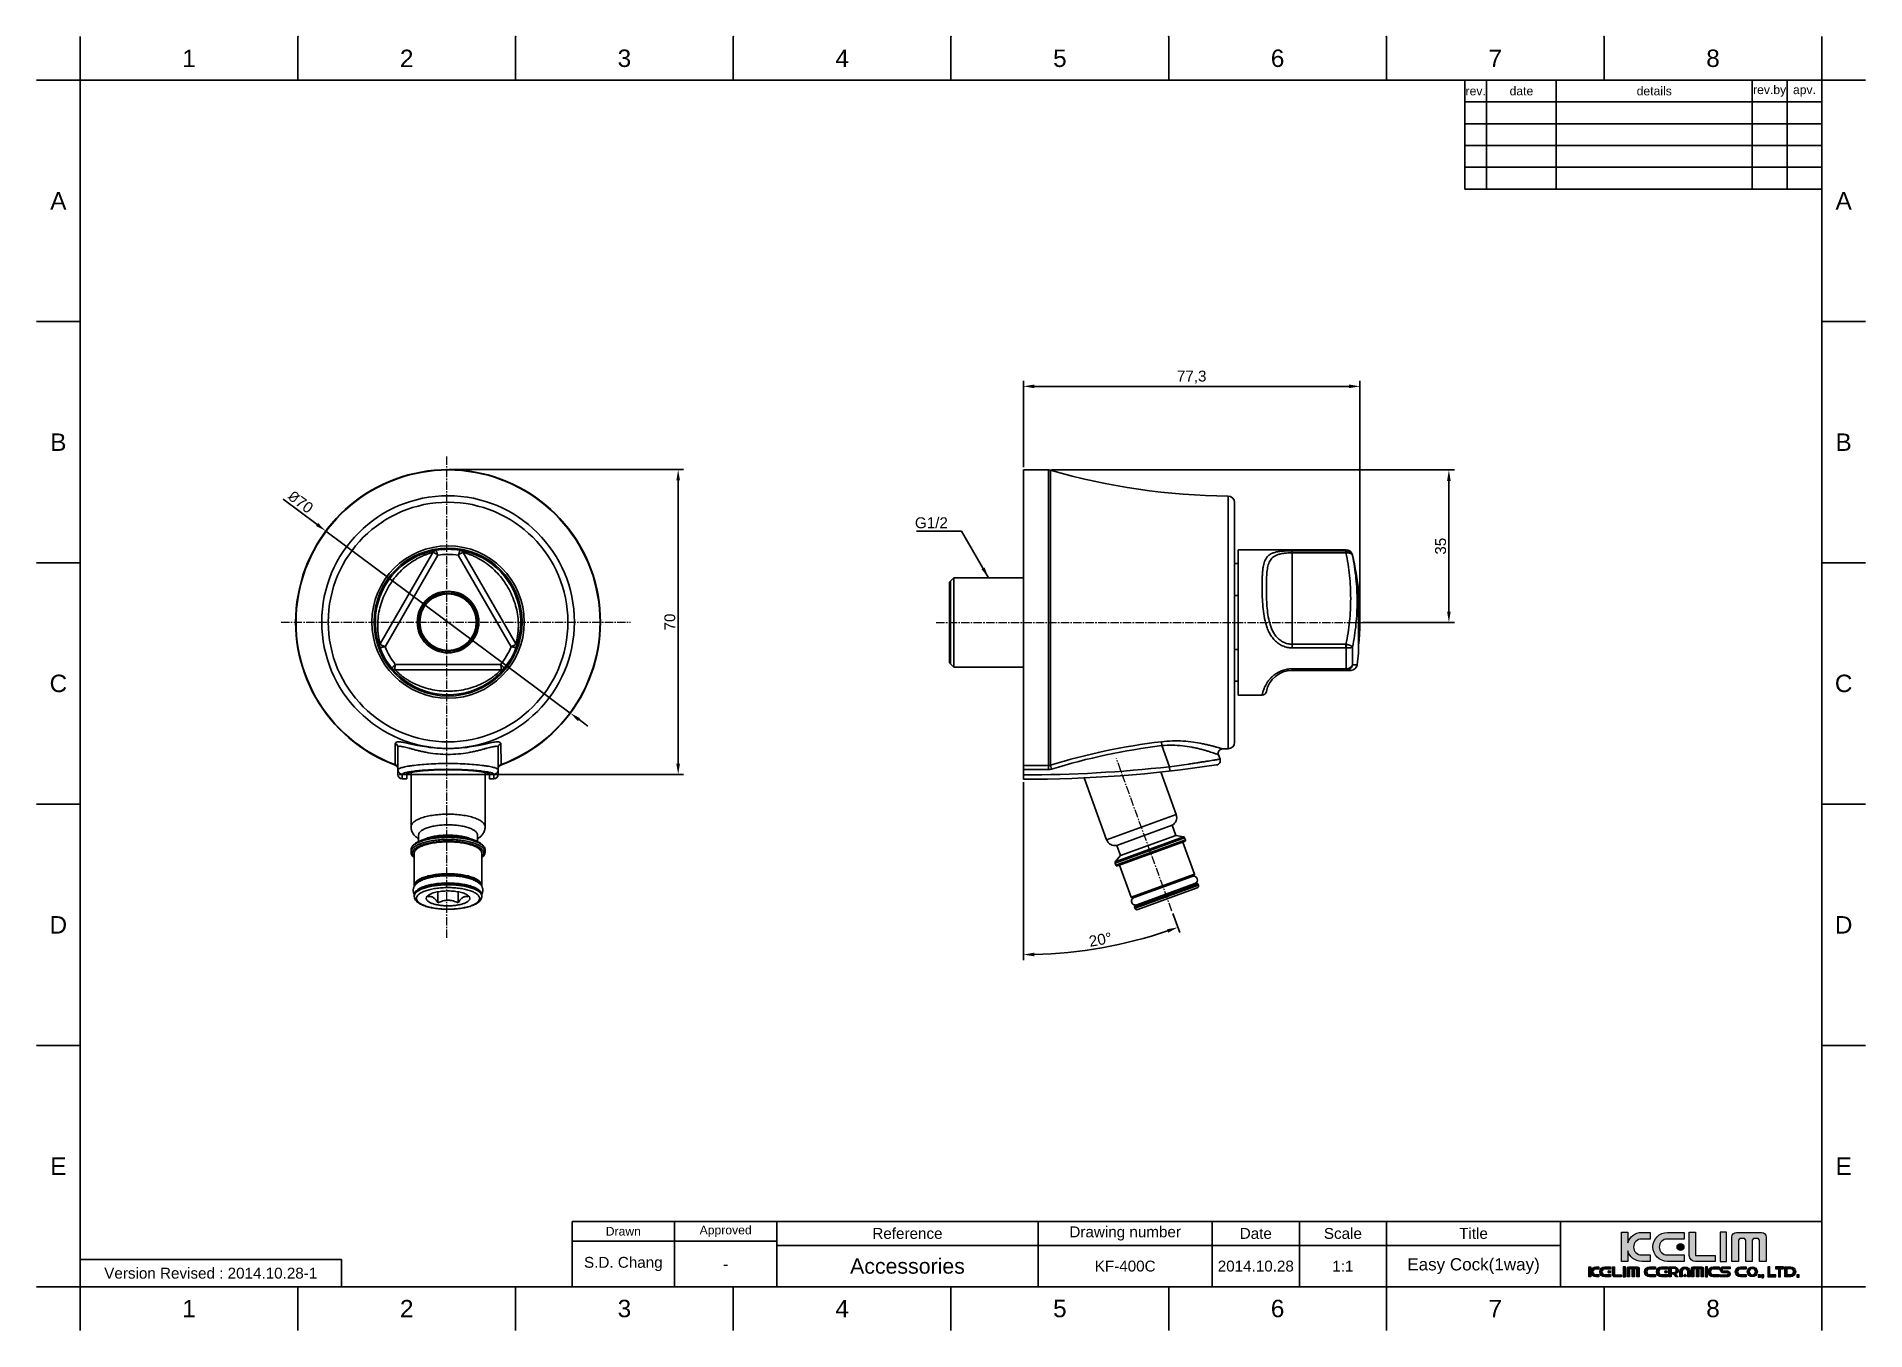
# Model space of a CAD drawing. Header units: millimetres. Extents: x 4599 to 5019, y 370 to 667.
import ezdxf

# ---------------------------------------------------------------- set-up
doc = ezdxf.new("R2010")
doc.units = ezdxf.units.MM
doc.header["$LTSCALE"] = 0.1
doc.linetypes.add('CENTER2', pattern=[28.575, 19.05, -3.175, 3.175, -3.175])
for name, color, linetype in [('02___PRT_ALL_AXES', 7, 'Continuous'), ('DIM', 3, 'Continuous'), ('FORM', 7, 'Continuous'), ('MEMBER', 7, 'Continuous'), ('TEXT', 2, 'Continuous')]:
    doc.layers.add(name, color=color, linetype=linetype)
doc.layers.add('Cneter', color=1, linetype='CENTER2', lineweight=13)
doc.styles.get("Standard").update_dxf_attribs({"font": 'ARIAL.TTF'})
doc.dimstyles.new('ISO-25', dxfattribs={"dimtxt": 2.5, "dimasz": 2.5, "dimexe": 1.25, "dimexo": 0.625, "dimtad": 1, "dimtxsty": 'Standard', "dimcen": 2.5, "dimadec": 0, "dimazin": 0, "dimtfac": 1, "dimtmove": 0, "dimatfit": 3, "dimfxl": 1, "dimarcsym": 0})

msp = doc.modelspace()

# ---------------------------------------------------------------- texts
at = {"char_height": 4, "attachment_point": 5}
for s, width, insert in [('1', 50, (4634.294, 661.764)), ('2', 50, (4684.294, 661.764)), ('3', 50, (4734.294, 661.764)), ('4', 50, (4784.294, 661.764)), ('5', 50, (4834.294, 661.764)), ('6', 50, (4884.294, 661.764)), ('7', 50, (4934.294, 661.764)), ('8', 50, (4984.294, 661.764)), ('A', 10, (4604.294, 629.064)), ('A', 10, (5014.294, 629.064)), ('B', 10, (4604.294, 573.664)), ('B', 10, (5014.294, 573.664)), ('C', 10, (4604.294, 518.264)), ('C', 10, (5014.294, 518.264)), ('D', 10, (4604.294, 462.864)), ('D', 10, (5014.294, 462.864)), ('E', 10, (4604.294, 407.464)), ('E', 10, (5014.294, 407.464)), ('1', 50, (4634.294, 374.764)), ('2', 50, (4684.294, 374.764)), ('3', 50, (4734.294, 374.764)), ('4', 50, (4784.294, 374.764)), ('5', 50, (4834.294, 374.764)), ('6', 50, (4884.294, 374.764)), ('7', 50, (4934.294, 374.764)), ('8', 50, (4984.294, 374.764))]:
    msp.add_mtext_dynamic_manual_height_columns(s, width=width, gutter_width=12.5, heights=[0], dxfattribs=dict(at, insert=insert))
at = {"layer": 'DIM', "insert": (4808.57, 553.871), "char_height": 2.5, "attachment_point": 9}
msp.add_mtext('G1/2', dxfattribs=at)
at = {"layer": 'TEXT', "attachment_point": 5}
for s, width, insert, char_height in [('date', 16, (4940.294, 654.264), 2), ('details', 45, (4970.794, 654.264), 2), ('rev.by', 8, (4997.294, 654.264), 2), ('rev.', 5, (4929.794, 654.264), 2), ('apv.', 8, (5005.294, 654.264), 2), ('Drawn', 23.5, (4734.044, 392.514), 2), ('Approved', 23.5, (4757.544, 392.514), 2), ('Reference', 60, (4799.294, 392.014), 2.5), ('Drawing number', 40, (4849.294, 392.014), 2.5), ('Date', 20, (4879.294, 392.014), 2.5), ('Scale', 20, (4899.294, 392.014), 2.5), ('Title', 40, (4929.294, 392.014), 2.5), ('S.D. Chang', 23.5, (4734.044, 385.014), 2.5), ('Accessories', 60, (4799.294, 384.514), 3.5), ('Easy Cock(1way)', 40, (4929.294, 384.514), 2.8), ('Version Revised : 2014.10.28-1', 60, (4639.294, 382.889), 2.5), ('-', 23.5, (4757.544, 385.014), 2.5), ('KF-400C', 40, (4849.294, 384.514), 2.5), ('2014.10.28', 20, (4879.294, 384.514), 2.5), ('1:1', 20, (4899.294, 384.514), 2.5)]:
    msp.add_mtext_dynamic_manual_height_columns(s, width=width, gutter_width=12.5, heights=[0], dxfattribs=dict(at, insert=insert, char_height=char_height))

# ---------------------------------------------------------------- blocks, each defined once
blk = doc.blocks.new('*D23')
at = {"layer": 'Defpoints', "color": 0}
for p in [(4903.22, 586.48), (4825.92, 567.28), (4903.22, 532.28)]:
    blk.add_point(p, dxfattribs=at)
at = {"layer": 'DIM', "color": 0, "lineweight": -2}
for p, q in [((4825.92, 567.9), (4825.92, 587.73)), ((4828.42, 586.48), (4900.72, 586.48)), ((4903.22, 532.9), (4903.22, 587.73))]:
    blk.add_line(p, q, dxfattribs=at)
at = {"layer": 'DIM', "color": 0}
for points in [[(4828.42, 586.89), (4828.42, 586.06), (4825.92, 586.48)], [(4900.72, 586.89), (4900.72, 586.06), (4903.22, 586.48)]]:
    blk.add_solid(points, dxfattribs=at)
at = {"layer": 'DIM', "color": 0, "insert": (4864.57, 588.6), "char_height": 2.5, "attachment_point": 5}
blk.add_mtext('77,3', dxfattribs=at)
blk = doc.blocks.new('*D24')
at = {"layer": 'Defpoints', "color": 0}
for p in [(4825.92, 567.28), (4847.29, 501.05), (4825.92, 496.28), (4860.03, 466.03), (4837.96, 456.73)]:
    blk.add_point(p, dxfattribs=at)
at = {"layer": 'DIM', "color": 0, "lineweight": -2}
for p, q in [((4825.92, 495.65), (4825.92, 454.78)), ((4860.25, 465.44), (4861.82, 461.11))]:
    blk.add_line(p, q, dxfattribs=at)
blk.add_arc((4825.92, 559.75), 103.72, 271.381, 288.619, dxfattribs=at)
at = {"layer": 'DIM', "color": 0}
for points in [[(4858.9, 461.85), (4859.18, 461.07), (4861.4, 462.29)], [(4828.43, 455.64), (4828.42, 456.48), (4825.92, 456.03)]]:
    blk.add_solid(points, dxfattribs=at)
at = {"layer": 'DIM', "color": 0, "insert": (4843.6, 459.48), "char_height": 2.5, "attachment_point": 5, "rotation": 10}
blk.add_mtext('20°', dxfattribs=at)
blk = doc.blocks.new('*D26')
at = {"layer": 'Defpoints', "color": 0}
for p in [(4831.71, 567.28), (4903.22, 532.28), (4923.64, 532.28)]:
    blk.add_point(p, dxfattribs=at)
at = {"layer": 'DIM', "color": 0, "lineweight": -2}
for p, q in [((4832.34, 567.28), (4924.89, 567.28)), ((4923.64, 564.78), (4923.64, 534.78)), ((4903.85, 532.28), (4924.89, 532.28))]:
    blk.add_line(p, q, dxfattribs=at)
at = {"layer": 'DIM', "color": 0}
for points in [[(4923.22, 564.78), (4924.05, 564.78), (4923.64, 567.28)], [(4923.22, 534.78), (4924.05, 534.78), (4923.64, 532.28)]]:
    blk.add_solid(points, dxfattribs=at)
at = {"layer": 'DIM', "color": 0, "insert": (4921.74, 549.78), "char_height": 2.5, "attachment_point": 5, "rotation": 90}
blk.add_mtext('35', dxfattribs=at)
blk = doc.blocks.new('*D27')
at = {"layer": 'Defpoints', "color": 0}
for p in [(4665.71, 553.27), (4721.86, 511.46)]:
    blk.add_point(p, dxfattribs=at)
at = {"layer": 'DIM', "color": 0, "lineweight": -2}
for p, q in [((4655.91, 560.56), (4663.71, 554.76)), ((4721.86, 511.46), (4665.71, 553.27)), ((4723.87, 509.97), (4725.87, 508.48))]:
    blk.add_line(p, q, dxfattribs=at)
at = {"layer": 'DIM', "color": 0}
for points in [[(4663.96, 555.09), (4663.46, 554.43), (4665.71, 553.27)], [(4724.11, 510.31), (4723.62, 509.64), (4721.86, 511.46)]]:
    blk.add_solid(points, dxfattribs=at)
at = {"layer": 'DIM', "color": 0, "insert": (4659.94, 559.93), "char_height": 2.5, "attachment_point": 5, "rotation": 323.3315}
blk.add_mtext('{\\fISOCPEUR|b0|i0|c0|p34;%%C}70', dxfattribs=at)
blk = doc.blocks.new('*D28')
at = {"layer": 'Defpoints', "color": 0}
for p in [(4693.42, 567.37), (4681.92, 497.37), (4746.64, 497.37)]:
    blk.add_point(p, dxfattribs=at)
at = {"layer": 'DIM', "color": 0, "lineweight": -2}
for p, q in [((4694.05, 567.37), (4747.89, 567.37)), ((4746.64, 564.87), (4746.64, 499.87)), ((4682.55, 497.37), (4747.89, 497.37))]:
    blk.add_line(p, q, dxfattribs=at)
at = {"layer": 'DIM', "color": 0}
for points in [[(4746.22, 564.87), (4747.05, 564.87), (4746.64, 567.37)], [(4746.22, 499.87), (4747.05, 499.87), (4746.64, 497.37)]]:
    blk.add_solid(points, dxfattribs=at)
at = {"layer": 'DIM', "color": 0, "insert": (4744.73, 532.37), "char_height": 2.5, "attachment_point": 5, "rotation": 90}
blk.add_mtext('70', dxfattribs=at)

# ---------------------------------------------------------------- dimensions: what is measured, and where the dimension line sits
at = {"layer": 'DIM'}
dim = msp.add_linear_dim(base=(4903.222, 586.475), p1=(4825.922, 567.276), p2=(4903.222, 532.276), dimstyle='ISO-25', dxfattribs=at)
dim.commit()
dim.dimension.update_dxf_attribs({"geometry": '*D23', "text_midpoint": (4864.572, 588.603)})
for base, p1, p2, picture, middle in [((4746.636, 497.365), (4693.425, 567.365), (4681.925, 497.365), '*D28', (4744.735, 532.365)), ((4923.638, 532.276), (4831.711, 567.276), (4903.222, 532.276), '*D26', (4921.736, 549.776))]:
    dim = msp.add_linear_dim(base=base, p1=p1, p2=p2, angle=90, dimstyle='ISO-25', dxfattribs=at)
    dim.commit()
    dim.dimension.update_dxf_attribs({"geometry": picture, "text_midpoint": middle})
dim = msp.add_angular_dim_2l(base=(4837.963, 456.732), line1=((4825.922, 496.276), (4825.922, 567.276)), line2=((4860.035, 466.028), (4847.288, 501.048)), dimstyle='ISO-25', dxfattribs=at)
dim.commit()
dim.dimension.update_dxf_attribs({"geometry": '*D24', "text_midpoint": (4843.603, 459.479)})
dim = msp.add_diameter_dim_2p(p1=(4721.861, 511.464), p2=(4665.714, 553.267), text='{\\fISOCPEUR|b0|i0|c0|p34;%%C}70', dimstyle='ISO-25', dxfattribs=at)
dim.commit()
dim.dimension.update_dxf_attribs({"geometry": '*D27', "text_midpoint": (4659.944, 559.933)})

# ---------------------------------------------------------------- hatches: boundary and pattern name
at = {"layer": 'TEXT'}
h = msp.add_hatch(color=2, dxfattribs=at)
h.dxf.hatch_style = 2
edge = h.paths.add_edge_path()
edge.add_spline(control_points=[(4969.824, 387.076), (4969.824, 387.076), (4967.894, 387.076), (4967.894, 387.076), (4966.88, 387.076), (4966.063, 387.894), (4966.063, 388.905), (4966.063, 389.921), (4966.88, 390.739), (4967.894, 390.739), (4967.894, 390.739), (4969.824, 390.739), (4969.824, 390.739), (4969.824, 390.739), (4969.824, 392.252), (4969.824, 392.252), (4969.824, 392.252), (4967.917, 392.252), (4967.917, 392.252), (4966.39, 392.252), (4965.11, 391.23), (4964.719, 389.83), (4964.719, 389.83), (4964.719, 392.3), (4964.719, 392.3), (4964.719, 392.3), (4963.307, 392.3), (4963.307, 392.3), (4963.307, 392.3), (4963.307, 385.562), (4963.307, 385.562), (4963.307, 385.562), (4964.719, 385.562), (4964.719, 385.562), (4964.719, 385.562), (4964.719, 388.034), (4964.719, 388.034), (4965.11, 386.636), (4966.39, 385.609), (4967.917, 385.609), (4967.917, 385.609), (4969.824, 385.609), (4969.824, 385.609), (4969.824, 385.609), (4969.824, 387.076), (4969.824, 387.076)], knot_values=[0, 0, 0, 0, 1, 1, 1, 2, 2, 2, 3, 3, 3, 4, 4, 4, 5, 5, 5, 6, 6, 6, 7, 7, 7, 8, 8, 8, 9, 9, 9, 10, 10, 10, 11, 11, 11, 12, 12, 12, 13, 13, 13, 14, 14, 14, 15, 15, 15, 15], degree=3, periodic=0)
h = msp.add_hatch(color=256, dxfattribs=at)
h.dxf.hatch_style = 2
edge = h.paths.add_edge_path()
edge.add_spline(control_points=[(4973.806, 385.609), (4973.806, 385.609), (4977.647, 385.609), (4977.647, 385.609), (4977.647, 385.609), (4977.647, 387.076), (4977.647, 387.076), (4977.647, 387.076), (4973.782, 387.076), (4973.782, 387.076), (4972.769, 387.076), (4971.952, 387.894), (4971.952, 388.905), (4971.952, 389.921), (4972.769, 390.739), (4973.782, 390.739), (4973.782, 390.739), (4977.647, 390.739), (4977.647, 390.739), (4977.647, 390.739), (4977.647, 392.252), (4977.647, 392.252), (4977.647, 392.252), (4973.806, 392.252), (4973.806, 392.252), (4971.97, 392.252), (4970.485, 390.77), (4970.485, 388.931), (4970.485, 387.097), (4971.97, 385.609), (4973.806, 385.609)], knot_values=[0, 0, 0, 0, 1, 1, 1, 2, 2, 2, 3, 3, 3, 4, 4, 4, 5, 5, 5, 6, 6, 6, 7, 7, 7, 8, 8, 8, 9, 9, 9, 10, 10, 10, 10], degree=3, periodic=0)
h = msp.add_hatch(color=2, dxfattribs=at)
h.dxf.hatch_style = 2
edge = h.paths.add_edge_path()
edge.add_spline(control_points=[(4980.251, 385.558), (4980.251, 385.558), (4984.79, 385.558), (4984.79, 385.558), (4984.79, 385.558), (4984.79, 386.971), (4984.79, 386.971), (4984.79, 386.971), (4980.261, 386.971), (4980.261, 386.971), (4980.261, 386.971), (4980.255, 386.956), (4980.255, 386.956), (4980.255, 386.956), (4980.255, 392.3), (4980.255, 392.3), (4980.255, 392.3), (4978.841, 392.3), (4978.841, 392.3), (4978.841, 392.3), (4978.841, 386.971), (4978.841, 386.971), (4978.841, 386.971), (4978.836, 386.976), (4978.836, 386.976), (4978.836, 386.191), (4979.472, 385.552), (4980.261, 385.552), (4980.261, 385.552), (4980.251, 385.558), (4980.251, 385.558)], knot_values=[0, 0, 0, 0, 1, 1, 1, 2, 2, 2, 3, 3, 3, 4, 4, 4, 5, 5, 5, 6, 6, 6, 7, 7, 7, 8, 8, 8, 9, 9, 9, 10, 10, 10, 10], degree=3, periodic=0)
h = msp.add_hatch(color=2, dxfattribs=at)
h.dxf.hatch_style = 2
h.paths.add_polyline_path([(4987.38, 392.3), (4985.967, 392.3), (4985.967, 385.562), (4987.38, 385.562)])
h = msp.add_hatch(color=2, dxfattribs=at)
h.dxf.hatch_style = 2
edge = h.paths.add_edge_path()
edge.add_spline(control_points=[(4995.454, 392.268), (4995.454, 392.268), (4989.702, 392.268), (4989.702, 392.268), (4989.11, 392.268), (4988.631, 391.792), (4988.631, 391.205), (4988.631, 391.205), (4988.631, 385.573), (4988.631, 385.573), (4988.631, 385.573), (4990.159, 385.573), (4990.159, 385.573), (4990.159, 385.573), (4990.159, 390.507), (4990.159, 390.507), (4990.159, 390.507), (4990.477, 390.828), (4990.477, 390.828), (4990.477, 390.828), (4991.502, 390.828), (4991.502, 390.828), (4991.502, 390.828), (4991.821, 390.507), (4991.821, 390.507), (4991.821, 390.507), (4991.821, 385.573), (4991.821, 385.573), (4991.821, 385.573), (4993.298, 385.573), (4993.298, 385.573), (4993.298, 385.573), (4993.298, 390.507), (4993.298, 390.507), (4993.298, 390.507), (4993.621, 390.828), (4993.621, 390.828), (4993.621, 390.828), (4994.642, 390.828), (4994.642, 390.828), (4994.642, 390.828), (4994.96, 390.507), (4994.96, 390.507), (4994.96, 390.507), (4994.96, 385.573), (4994.96, 385.573), (4994.96, 385.573), (4996.525, 385.573), (4996.525, 385.573), (4996.525, 385.573), (4996.525, 391.205), (4996.525, 391.205), (4996.525, 391.792), (4996.044, 392.268), (4995.454, 392.268)], knot_values=[0, 0, 0, 0, 1, 1, 1, 2, 2, 2, 3, 3, 3, 4, 4, 4, 5, 5, 5, 6, 6, 6, 7, 7, 7, 8, 8, 8, 9, 9, 9, 10, 10, 10, 11, 11, 11, 12, 12, 12, 13, 13, 13, 14, 14, 14, 15, 15, 15, 16, 16, 16, 17, 17, 17, 18, 18, 18, 18], degree=3, periodic=0)
h = msp.add_hatch(color=2, dxfattribs=at)
h.dxf.hatch_style = 2
edge = h.paths.add_edge_path()
edge.add_spline(control_points=[(4976.028, 388.905), (4976.028, 388.465), (4976.384, 388.102), (4976.827, 388.102), (4977.269, 388.102), (4977.628, 388.465), (4977.628, 388.905), (4977.628, 389.35), (4977.269, 389.706), (4976.827, 389.706), (4976.384, 389.706), (4976.028, 389.35), (4976.028, 388.905)], knot_values=[0, 0, 0, 0, 1, 1, 1, 2, 2, 2, 3, 3, 3, 4, 4, 4, 4], degree=3, periodic=0)
h = msp.add_hatch(color=2, dxfattribs=at)
h.dxf.hatch_style = 2
edge = h.paths.add_edge_path()
edge.add_spline(control_points=[(4956.256, 383.531), (4956.256, 383.531), (4956.256, 384.395), (4956.256, 384.395), (4956.256, 384.395), (4955.764, 384.395), (4955.764, 384.395), (4955.764, 384.395), (4955.764, 382.045), (4955.764, 382.045), (4955.764, 382.045), (4956.256, 382.045), (4956.256, 382.045), (4956.256, 382.045), (4956.256, 382.911), (4956.256, 382.911), (4956.392, 382.422), (4956.838, 382.062), (4957.372, 382.062), (4957.372, 382.062), (4958.037, 382.062), (4958.037, 382.062), (4958.037, 382.062), (4958.037, 382.573), (4958.037, 382.573), (4958.037, 382.573), (4957.364, 382.573), (4957.364, 382.573), (4957.01, 382.573), (4956.725, 382.859), (4956.725, 383.211), (4956.725, 383.566), (4957.01, 383.851), (4957.364, 383.851), (4957.364, 383.851), (4958.037, 383.851), (4958.037, 383.851), (4958.037, 383.851), (4958.037, 384.379), (4958.037, 384.379), (4958.037, 384.379), (4957.372, 384.379), (4957.372, 384.379), (4956.838, 384.379), (4956.392, 384.02), (4956.256, 383.531)], knot_values=[0, 0, 0, 0, 1, 1, 1, 2, 2, 2, 3, 3, 3, 4, 4, 4, 5, 5, 5, 6, 6, 6, 7, 7, 7, 8, 8, 8, 9, 9, 9, 10, 10, 10, 11, 11, 11, 12, 12, 12, 13, 13, 13, 14, 14, 14, 15, 15, 15, 15], degree=3, periodic=0)
h = msp.add_hatch(color=2, dxfattribs=at)
h.dxf.hatch_style = 2
edge = h.paths.add_edge_path()
edge.add_spline(control_points=[(4958.267, 383.221), (4958.267, 382.581), (4958.785, 382.062), (4959.426, 382.062), (4959.426, 382.062), (4960.765, 382.062), (4960.765, 382.062), (4960.765, 382.062), (4960.765, 382.573), (4960.765, 382.573), (4960.765, 382.573), (4959.418, 382.573), (4959.418, 382.573), (4959.064, 382.573), (4958.779, 382.859), (4958.779, 383.211), (4958.779, 383.566), (4959.064, 383.851), (4959.418, 383.851), (4959.418, 383.851), (4960.765, 383.851), (4960.765, 383.851), (4960.765, 383.851), (4960.765, 384.379), (4960.765, 384.379), (4960.765, 384.379), (4959.426, 384.379), (4959.426, 384.379), (4958.785, 384.379), (4958.267, 383.862), (4958.267, 383.221)], knot_values=[0, 0, 0, 0, 1, 1, 1, 2, 2, 2, 3, 3, 3, 4, 4, 4, 5, 5, 5, 6, 6, 6, 7, 7, 7, 8, 8, 8, 9, 9, 9, 10, 10, 10, 10], degree=3, periodic=0)
h = msp.add_hatch(color=2, dxfattribs=at)
h.dxf.hatch_style = 2
edge = h.paths.add_edge_path()
edge.add_spline(control_points=[(4960.201, 383.211), (4960.201, 383.058), (4960.325, 382.932), (4960.479, 382.932), (4960.634, 382.932), (4960.759, 383.058), (4960.759, 383.211), (4960.759, 383.366), (4960.634, 383.491), (4960.479, 383.491), (4960.325, 383.491), (4960.201, 383.366), (4960.201, 383.211)], knot_values=[0, 0, 0, 0, 1, 1, 1, 2, 2, 2, 3, 3, 3, 4, 4, 4, 4], degree=3, periodic=0)
h = msp.add_hatch(color=2, dxfattribs=at)
h.dxf.hatch_style = 2
edge = h.paths.add_edge_path()
edge.add_spline(control_points=[(4961.675, 382.532), (4961.675, 382.532), (4961.675, 384.395), (4961.675, 384.395), (4961.675, 384.395), (4961.182, 384.395), (4961.182, 384.395), (4961.182, 384.395), (4961.182, 382.537), (4961.182, 382.537), (4961.182, 382.537), (4961.18, 382.539), (4961.18, 382.539), (4961.18, 382.265), (4961.402, 382.042), (4961.677, 382.042), (4961.677, 382.042), (4961.673, 382.044), (4961.673, 382.044), (4961.673, 382.044), (4963.257, 382.044), (4963.257, 382.044), (4963.257, 382.044), (4963.257, 382.537), (4963.257, 382.537), (4963.257, 382.537), (4961.677, 382.537), (4961.677, 382.537), (4961.677, 382.537), (4961.675, 382.532), (4961.675, 382.532)], knot_values=[0, 0, 0, 0, 1, 1, 1, 2, 2, 2, 3, 3, 3, 4, 4, 4, 5, 5, 5, 6, 6, 6, 7, 7, 7, 8, 8, 8, 9, 9, 9, 10, 10, 10, 10], degree=3, periodic=0)
h = msp.add_hatch(color=2, dxfattribs=at)
h.dxf.hatch_style = 2
h.paths.add_polyline_path([(4963.667, 382.045), (4964.16, 382.045), (4964.16, 384.395), (4963.667, 384.395)])
h = msp.add_hatch(color=2, dxfattribs=at)
h.dxf.hatch_style = 2
edge = h.paths.add_edge_path()
edge.add_spline(control_points=[(4966.976, 384.384), (4966.976, 384.384), (4964.97, 384.384), (4964.97, 384.384), (4964.763, 384.384), (4964.596, 384.218), (4964.596, 384.014), (4964.596, 384.014), (4964.596, 382.049), (4964.596, 382.049), (4964.596, 382.049), (4965.129, 382.049), (4965.129, 382.049), (4965.129, 382.049), (4965.129, 383.771), (4965.129, 383.771), (4965.129, 383.771), (4965.24, 383.882), (4965.24, 383.882), (4965.24, 383.882), (4965.598, 383.882), (4965.598, 383.882), (4965.598, 383.882), (4965.709, 383.771), (4965.709, 383.771), (4965.709, 383.771), (4965.709, 382.049), (4965.709, 382.049), (4965.709, 382.049), (4966.224, 382.049), (4966.224, 382.049), (4966.224, 382.049), (4966.224, 383.771), (4966.224, 383.771), (4966.224, 383.771), (4966.337, 383.882), (4966.337, 383.882), (4966.337, 383.882), (4966.692, 383.882), (4966.692, 383.882), (4966.692, 383.882), (4966.803, 383.771), (4966.803, 383.771), (4966.803, 383.771), (4966.803, 382.049), (4966.803, 382.049), (4966.803, 382.049), (4967.35, 382.049), (4967.35, 382.049), (4967.35, 382.049), (4967.35, 384.014), (4967.35, 384.014), (4967.35, 384.218), (4967.181, 384.384), (4966.976, 384.384)], knot_values=[0, 0, 0, 0, 1, 1, 1, 2, 2, 2, 3, 3, 3, 4, 4, 4, 5, 5, 5, 6, 6, 6, 7, 7, 7, 8, 8, 8, 9, 9, 9, 10, 10, 10, 11, 11, 11, 12, 12, 12, 13, 13, 13, 14, 14, 14, 15, 15, 15, 16, 16, 16, 17, 17, 17, 18, 18, 18, 18], degree=3, periodic=0)
h = msp.add_hatch(color=2, dxfattribs=at)
h.dxf.hatch_style = 2
edge = h.paths.add_edge_path()
edge.add_spline(control_points=[(4968.581, 383.221), (4968.581, 382.581), (4969.099, 382.062), (4969.74, 382.062), (4969.74, 382.062), (4971.079, 382.062), (4971.079, 382.062), (4971.079, 382.062), (4971.079, 382.573), (4971.079, 382.573), (4971.079, 382.573), (4969.731, 382.573), (4969.731, 382.573), (4969.378, 382.573), (4969.093, 382.859), (4969.093, 383.211), (4969.093, 383.566), (4969.378, 383.851), (4969.731, 383.851), (4969.731, 383.851), (4971.079, 383.851), (4971.079, 383.851), (4971.079, 383.851), (4971.079, 384.379), (4971.079, 384.379), (4971.079, 384.379), (4969.74, 384.379), (4969.74, 384.379), (4969.099, 384.379), (4968.581, 383.862), (4968.581, 383.221)], knot_values=[0, 0, 0, 0, 1, 1, 1, 2, 2, 2, 3, 3, 3, 4, 4, 4, 5, 5, 5, 6, 6, 6, 7, 7, 7, 8, 8, 8, 9, 9, 9, 10, 10, 10, 10], degree=3, periodic=0)
h = msp.add_hatch(color=2, dxfattribs=at)
h.dxf.hatch_style = 2
edge = h.paths.add_edge_path()
edge.add_spline(control_points=[(4971.31, 383.221), (4971.31, 382.581), (4971.827, 382.062), (4972.468, 382.062), (4972.468, 382.062), (4973.807, 382.062), (4973.807, 382.062), (4973.807, 382.062), (4973.807, 382.573), (4973.807, 382.573), (4973.807, 382.573), (4972.459, 382.573), (4972.459, 382.573), (4972.106, 382.573), (4971.821, 382.859), (4971.821, 383.211), (4971.821, 383.566), (4972.106, 383.851), (4972.459, 383.851), (4972.459, 383.851), (4973.807, 383.851), (4973.807, 383.851), (4973.807, 383.851), (4973.807, 384.379), (4973.807, 384.379), (4973.807, 384.379), (4972.468, 384.379), (4972.468, 384.379), (4971.827, 384.379), (4971.31, 383.862), (4971.31, 383.221)], knot_values=[0, 0, 0, 0, 1, 1, 1, 2, 2, 2, 3, 3, 3, 4, 4, 4, 5, 5, 5, 6, 6, 6, 7, 7, 7, 8, 8, 8, 9, 9, 9, 10, 10, 10, 10], degree=3, periodic=0)
h = msp.add_hatch(color=2, dxfattribs=at)
h.dxf.hatch_style = 2
edge = h.paths.add_edge_path()
edge.add_spline(control_points=[(4973.243, 383.211), (4973.243, 383.058), (4973.367, 382.932), (4973.521, 382.932), (4973.675, 382.932), (4973.801, 383.058), (4973.801, 383.211), (4973.801, 383.366), (4973.675, 383.491), (4973.521, 383.491), (4973.367, 383.491), (4973.243, 383.366), (4973.243, 383.211)], knot_values=[0, 0, 0, 0, 1, 1, 1, 2, 2, 2, 3, 3, 3, 4, 4, 4, 4], degree=3, periodic=0)
h = msp.add_hatch(color=2, dxfattribs=at)
h.dxf.hatch_style = 2
edge = h.paths.add_edge_path()
edge.add_spline(control_points=[(4976.296, 383.53), (4976.296, 384.007), (4975.858, 384.395), (4975.317, 384.395), (4975.317, 384.395), (4974.678, 384.395), (4974.678, 384.395), (4974.678, 384.395), (4974.185, 384.395), (4974.185, 384.395), (4974.185, 384.395), (4974.185, 384.013), (4974.185, 384.013), (4974.185, 384.013), (4974.185, 383.058), (4974.185, 383.058), (4974.185, 383.058), (4974.185, 382.664), (4974.185, 382.664), (4974.185, 382.664), (4974.185, 382.045), (4974.185, 382.045), (4974.185, 382.045), (4974.678, 382.045), (4974.678, 382.045), (4974.678, 382.045), (4974.678, 382.664), (4974.678, 382.664), (4974.678, 382.664), (4975.278, 382.664), (4975.278, 382.664), (4975.278, 382.664), (4975.802, 382.045), (4975.802, 382.045), (4975.802, 382.045), (4976.295, 382.045), (4976.295, 382.045), (4976.295, 382.045), (4975.709, 382.736), (4975.709, 382.736), (4976.055, 382.87), (4976.296, 383.174), (4976.296, 383.53)], knot_values=[0, 0, 0, 0, 1, 1, 1, 2, 2, 2, 3, 3, 3, 4, 4, 4, 5, 5, 5, 6, 6, 6, 7, 7, 7, 8, 8, 8, 9, 9, 9, 10, 10, 10, 11, 11, 11, 12, 12, 12, 13, 13, 13, 14, 14, 14, 14], degree=3, periodic=0)
edge = h.paths.add_edge_path()
edge.add_spline(control_points=[(4975.325, 383.058), (4975.325, 383.058), (4974.678, 383.058), (4974.678, 383.058), (4974.678, 383.058), (4974.678, 384.013), (4974.678, 384.013), (4974.678, 384.013), (4975.325, 384.013), (4975.325, 384.013), (4975.623, 384.013), (4975.864, 383.8), (4975.864, 383.536), (4975.864, 383.272), (4975.623, 383.058), (4975.325, 383.058)], knot_values=[0, 0, 0, 0, 1, 1, 1, 2, 2, 2, 3, 3, 3, 4, 4, 4, 5, 5, 5, 5], degree=3, periodic=0)
h = msp.add_hatch(color=2, dxfattribs=at)
h.dxf.hatch_style = 2
edge = h.paths.add_edge_path()
edge.add_spline(control_points=[(4977.851, 384.379), (4977.212, 384.379), (4976.693, 383.899), (4976.693, 383.305), (4976.693, 383.305), (4976.693, 382.062), (4976.693, 382.062), (4976.693, 382.062), (4977.204, 382.062), (4977.204, 382.062), (4977.204, 382.062), (4977.204, 383.312), (4977.204, 383.312), (4977.204, 383.639), (4977.49, 383.904), (4977.842, 383.904), (4978.197, 383.904), (4978.482, 383.64), (4978.482, 383.312), (4978.482, 383.312), (4978.482, 382.062), (4978.482, 382.062), (4978.482, 382.062), (4979.01, 382.062), (4979.01, 382.062), (4979.01, 382.062), (4979.01, 383.305), (4979.01, 383.305), (4979.01, 383.899), (4978.493, 384.379), (4977.851, 384.379)], knot_values=[0, 0, 0, 0, 1, 1, 1, 2, 2, 2, 3, 3, 3, 4, 4, 4, 5, 5, 5, 6, 6, 6, 7, 7, 7, 8, 8, 8, 9, 9, 9, 10, 10, 10, 10], degree=3, periodic=0)
h = msp.add_hatch(color=2, dxfattribs=at)
h.dxf.hatch_style = 2
edge = h.paths.add_edge_path()
edge.add_spline(control_points=[(4977.86, 382.638), (4977.705, 382.638), (4977.581, 382.514), (4977.581, 382.359), (4977.581, 382.206), (4977.705, 382.079), (4977.86, 382.079), (4978.014, 382.079), (4978.139, 382.206), (4978.139, 382.359), (4978.139, 382.514), (4978.014, 382.638), (4977.86, 382.638)], knot_values=[0, 0, 0, 0, 1, 1, 1, 2, 2, 2, 3, 3, 3, 4, 4, 4, 4], degree=3, periodic=0)
h = msp.add_hatch(color=2, dxfattribs=at)
h.dxf.hatch_style = 2
edge = h.paths.add_edge_path()
edge.add_spline(control_points=[(4981.75, 384.384), (4981.75, 384.384), (4979.744, 384.384), (4979.744, 384.384), (4979.538, 384.384), (4979.371, 384.218), (4979.371, 384.014), (4979.371, 384.014), (4979.371, 382.049), (4979.371, 382.049), (4979.371, 382.049), (4979.904, 382.049), (4979.904, 382.049), (4979.904, 382.049), (4979.904, 383.771), (4979.904, 383.771), (4979.904, 383.771), (4980.015, 383.882), (4980.015, 383.882), (4980.015, 383.882), (4980.372, 383.882), (4980.372, 383.882), (4980.372, 383.882), (4980.484, 383.771), (4980.484, 383.771), (4980.484, 383.771), (4980.484, 382.049), (4980.484, 382.049), (4980.484, 382.049), (4980.999, 382.049), (4980.999, 382.049), (4980.999, 382.049), (4980.999, 383.771), (4980.999, 383.771), (4980.999, 383.771), (4981.111, 383.882), (4981.111, 383.882), (4981.111, 383.882), (4981.467, 383.882), (4981.467, 383.882), (4981.467, 383.882), (4981.578, 383.771), (4981.578, 383.771), (4981.578, 383.771), (4981.578, 382.049), (4981.578, 382.049), (4981.578, 382.049), (4982.124, 382.049), (4982.124, 382.049), (4982.124, 382.049), (4982.124, 384.014), (4982.124, 384.014), (4982.124, 384.218), (4981.956, 384.384), (4981.75, 384.384)], knot_values=[0, 0, 0, 0, 1, 1, 1, 2, 2, 2, 3, 3, 3, 4, 4, 4, 5, 5, 5, 6, 6, 6, 7, 7, 7, 8, 8, 8, 9, 9, 9, 10, 10, 10, 11, 11, 11, 12, 12, 12, 13, 13, 13, 14, 14, 14, 15, 15, 15, 16, 16, 16, 17, 17, 17, 18, 18, 18, 18], degree=3, periodic=0)
h = msp.add_hatch(color=2, dxfattribs=at)
h.dxf.hatch_style = 2
h.paths.add_polyline_path([(4982.555, 382.045), (4983.048, 382.045), (4983.048, 384.395), (4982.555, 384.395)])
h = msp.add_hatch(color=2, dxfattribs=at)
h.dxf.hatch_style = 2
edge = h.paths.add_edge_path()
edge.add_spline(control_points=[(4983.192, 383.221), (4983.192, 382.581), (4983.71, 382.062), (4984.351, 382.062), (4984.351, 382.062), (4985.69, 382.062), (4985.69, 382.062), (4985.69, 382.062), (4985.69, 382.573), (4985.69, 382.573), (4985.69, 382.573), (4984.342, 382.573), (4984.342, 382.573), (4983.989, 382.573), (4983.704, 382.859), (4983.704, 383.211), (4983.704, 383.566), (4983.989, 383.851), (4984.342, 383.851), (4984.342, 383.851), (4985.69, 383.851), (4985.69, 383.851), (4985.69, 383.851), (4985.69, 384.379), (4985.69, 384.379), (4985.69, 384.379), (4984.351, 384.379), (4984.351, 384.379), (4983.71, 384.379), (4983.192, 383.862), (4983.192, 383.221)], knot_values=[0, 0, 0, 0, 1, 1, 1, 2, 2, 2, 3, 3, 3, 4, 4, 4, 5, 5, 5, 6, 6, 6, 7, 7, 7, 8, 8, 8, 9, 9, 9, 10, 10, 10, 10], degree=3, periodic=0)
h = msp.add_hatch(color=2, dxfattribs=at)
h.dxf.hatch_style = 2
edge = h.paths.add_edge_path()
edge.add_spline(control_points=[(4985.938, 383.663), (4985.938, 382.946), (4986.668, 383.007), (4986.668, 383.007), (4986.668, 383.007), (4986.686, 383.007), (4986.686, 383.007), (4986.686, 383.007), (4987.472, 383.007), (4987.472, 383.007), (4987.472, 383.007), (4987.614, 383.007), (4987.614, 383.007), (4987.614, 383.007), (4987.804, 382.976), (4987.804, 382.792), (4987.804, 382.608), (4987.68, 382.537), (4987.613, 382.537), (4987.613, 382.537), (4985.938, 382.537), (4985.938, 382.537), (4985.938, 382.537), (4985.938, 382.063), (4985.938, 382.063), (4985.938, 382.063), (4987.602, 382.063), (4987.602, 382.063), (4987.602, 382.063), (4988.221, 382.062), (4988.221, 382.779), (4988.221, 383.497), (4987.491, 383.436), (4987.491, 383.436), (4987.491, 383.436), (4987.472, 383.436), (4987.472, 383.436), (4987.472, 383.436), (4986.686, 383.436), (4986.686, 383.436), (4986.686, 383.436), (4986.545, 383.436), (4986.545, 383.436), (4986.545, 383.436), (4986.354, 383.466), (4986.354, 383.65), (4986.354, 383.834), (4986.478, 383.904), (4986.545, 383.904), (4986.545, 383.904), (4988.221, 383.904), (4988.221, 383.904), (4988.221, 383.904), (4988.221, 384.379), (4988.221, 384.379), (4988.221, 384.379), (4986.556, 384.379), (4986.556, 384.379), (4986.556, 384.379), (4985.938, 384.38), (4985.938, 383.663)], knot_values=[0, 0, 0, 0, 1, 1, 1, 2, 2, 2, 3, 3, 3, 4, 4, 4, 5, 5, 5, 6, 6, 6, 7, 7, 7, 8, 8, 8, 9, 9, 9, 10, 10, 10, 11, 11, 11, 12, 12, 12, 13, 13, 13, 14, 14, 14, 15, 15, 15, 16, 16, 16, 17, 17, 17, 18, 18, 18, 19, 19, 19, 20, 20, 20, 20], degree=3, periodic=0)
h = msp.add_hatch(color=2, dxfattribs=at)
h.dxf.hatch_style = 2
edge = h.paths.add_edge_path()
edge.add_spline(control_points=[(4989.413, 383.221), (4989.413, 382.581), (4989.931, 382.062), (4990.571, 382.062), (4990.571, 382.062), (4991.911, 382.062), (4991.911, 382.062), (4991.911, 382.062), (4991.911, 382.573), (4991.911, 382.573), (4991.911, 382.573), (4990.563, 382.573), (4990.563, 382.573), (4990.21, 382.573), (4989.924, 382.859), (4989.924, 383.211), (4989.924, 383.566), (4990.21, 383.851), (4990.563, 383.851), (4990.563, 383.851), (4991.911, 383.851), (4991.911, 383.851), (4991.911, 383.851), (4991.911, 384.379), (4991.911, 384.379), (4991.911, 384.379), (4990.571, 384.379), (4990.571, 384.379), (4989.931, 384.379), (4989.413, 383.862), (4989.413, 383.221)], knot_values=[0, 0, 0, 0, 1, 1, 1, 2, 2, 2, 3, 3, 3, 4, 4, 4, 5, 5, 5, 6, 6, 6, 7, 7, 7, 8, 8, 8, 9, 9, 9, 10, 10, 10, 10], degree=3, periodic=0)
h = msp.add_hatch(color=2, dxfattribs=at)
h.dxf.hatch_style = 2
edge = h.paths.add_edge_path()
edge.add_spline(control_points=[(4993.325, 384.379), (4992.685, 384.379), (4992.166, 383.861), (4992.166, 383.221), (4992.166, 382.581), (4992.685, 382.063), (4993.325, 382.063), (4993.964, 382.063), (4994.483, 382.581), (4994.483, 383.221), (4994.483, 383.861), (4993.964, 384.379), (4993.325, 384.379)], knot_values=[0, 0, 0, 0, 1, 1, 1, 2, 2, 2, 3, 3, 3, 4, 4, 4, 4], degree=3, periodic=0)
edge = h.paths.add_edge_path()
edge.add_spline(control_points=[(4993.325, 382.513), (4992.934, 382.513), (4992.617, 382.83), (4992.617, 383.221), (4992.617, 383.613), (4992.934, 383.929), (4993.325, 383.929), (4993.716, 383.929), (4994.033, 383.613), (4994.033, 383.221), (4994.033, 382.83), (4993.716, 382.513), (4993.325, 382.513)], knot_values=[0, 0, 0, 0, 1, 1, 1, 2, 2, 2, 3, 3, 3, 4, 4, 4, 4], degree=3, periodic=0)
h = msp.add_hatch(color=2, dxfattribs=at)
h.dxf.hatch_style = 2
h.paths.add_polyline_path([(4994.675, 381.972), (4995.187, 381.972), (4995.187, 382.484), (4994.675, 382.484)])
h = msp.add_hatch(color=2, dxfattribs=at)
h.dxf.hatch_style = 2
h.paths.add_polyline_path([(4995.422, 381.972), (4995.627, 381.972), (4995.483, 381.849), (4995.79, 381.849), (4995.934, 381.972), (4995.934, 382.484), (4995.422, 382.484)])
h = msp.add_hatch(color=2, dxfattribs=at)
h.dxf.hatch_style = 2
h.paths.add_polyline_path([(4997.372, 384.395), (4996.879, 384.395), (4996.879, 382.538), (4996.879, 382.045), (4997.372, 382.045), (4998.697, 382.045), (4998.697, 382.538), (4997.372, 382.538)])
h = msp.add_hatch(color=2, dxfattribs=at)
h.dxf.hatch_style = 2
h.paths.add_polyline_path([(4999.318, 384.395), (4998.656, 384.395), (4998.656, 383.902), (4999.318, 383.902), (4999.318, 382.045), (4999.811, 382.045), (4999.811, 383.902), (5000.474, 383.902), (5000.474, 384.395), (4999.811, 384.395)])
h = msp.add_hatch(color=2, dxfattribs=at)
h.dxf.hatch_style = 2
edge = h.paths.add_edge_path()
edge.add_spline(control_points=[(5002.13, 384.387), (5002.13, 384.387), (5000.79, 384.387), (5000.79, 384.387), (5000.79, 384.387), (5000.79, 382.07), (5000.79, 382.07), (5000.79, 382.07), (5002.13, 382.07), (5002.13, 382.07), (5002.77, 382.07), (5003.288, 382.588), (5003.288, 383.229), (5003.288, 383.868), (5002.77, 384.387), (5002.13, 384.387)], knot_values=[0, 0, 0, 0, 1, 1, 1, 2, 2, 2, 3, 3, 3, 4, 4, 4, 5, 5, 5, 5], degree=3, periodic=0)
edge = h.paths.add_edge_path()
edge.add_spline(control_points=[(5002.138, 382.599), (5002.138, 382.599), (5001.283, 382.599), (5001.283, 382.599), (5001.283, 382.599), (5001.283, 383.875), (5001.283, 383.875), (5001.283, 383.875), (5002.138, 383.875), (5002.138, 383.875), (5002.492, 383.875), (5002.776, 383.591), (5002.776, 383.238), (5002.776, 382.884), (5002.492, 382.599), (5002.138, 382.599)], knot_values=[0, 0, 0, 0, 1, 1, 1, 2, 2, 2, 3, 3, 3, 4, 4, 4, 5, 5, 5, 5], degree=3, periodic=0)
h = msp.add_hatch(color=2, dxfattribs=at)
h.dxf.hatch_style = 2
h.paths.add_polyline_path([(5003.556, 381.972), (5004.068, 381.972), (5004.068, 382.484), (5003.556, 382.484)])

# ---------------------------------------------------------------- linework, layer by layer
for p, q in [((4609.294, 656.764), (4609.294, 666.764)), ((4659.294, 656.764), (4659.294, 666.764)), ((4709.294, 656.764), (4709.294, 666.764)), ((4759.294, 656.764), (4759.294, 666.764)), ((4809.294, 656.764), (4809.294, 666.764)), ((4859.294, 656.764), (4859.294, 666.764)), ((4909.294, 656.764), (4909.294, 666.764)), ((4959.294, 656.764), (4959.294, 666.764)), ((5009.294, 656.764), (5009.294, 666.764)), ((4609.294, 656.764), (4599.294, 656.764)), ((5009.294, 656.764), (4609.294, 656.764)), ((4609.294, 656.764), (4609.294, 379.764)), ((5009.294, 379.764), (5009.294, 656.764)), ((5009.294, 656.764), (5019.294, 656.764)), ((4609.294, 601.364), (4599.294, 601.364)), ((5009.294, 601.364), (5019.294, 601.364)), ((4609.294, 545.964), (4599.294, 545.964)), ((5009.294, 545.964), (5019.294, 545.964)), ((4609.294, 490.564), (4599.294, 490.564)), ((5009.294, 490.564), (5019.294, 490.564)), ((4609.294, 435.164), (4599.294, 435.164)), ((5009.294, 435.164), (5019.294, 435.164)), ((4609.294, 379.764), (4599.294, 379.764)), ((4609.294, 379.764), (5009.294, 379.764)), ((4609.294, 379.764), (4609.294, 369.764)), ((4659.294, 379.764), (4659.294, 369.764)), ((4709.294, 379.764), (4709.294, 369.764)), ((4759.294, 379.764), (4759.294, 369.764)), ((4809.294, 379.764), (4809.294, 369.764)), ((4859.294, 379.764), (4859.294, 369.764)), ((4909.294, 379.764), (4909.294, 369.764)), ((4959.294, 379.764), (4959.294, 369.764)), ((5009.294, 379.764), (5019.294, 379.764)), ((5009.294, 379.764), (5009.294, 369.764))]:
    msp.add_line(p, q)
at = {"color": 7, "linetype": 'Continuous'}
for p, q in [((4825.922, 496.276), (4825.922, 567.276)), ((4825.922, 567.276), (4831.711, 567.276)), ((4831.711, 567.276), (4832.124, 567.218)), ((4874.422, 504.769), (4874.422, 559.783)), ((4690.313, 548.347), (4678.209, 527.383)), ((4709.365, 527.383), (4697.262, 548.347)), ((4900.036, 548.976), (4875.222, 548.976)), ((4808.922, 541.526), (4809.922, 542.526)), ((4809.922, 522.026), (4809.922, 542.526)), ((4825.922, 542.526), (4809.922, 542.526)), ((4808.922, 523.026), (4808.922, 541.526)), ((4809.172, 541.776), (4809.172, 522.776)), ((4875.222, 538.461), (4874.422, 538.461)), ((4902.886, 539.326), (4902.884, 539.356)), ((4902.886, 525.226), (4902.886, 539.326)), ((4875.222, 526.091), (4874.422, 526.091)), ((4902.886, 525.226), (4902.884, 525.196)), ((4705.891, 521.365), (4681.684, 521.365)), ((4808.922, 523.026), (4809.922, 522.026)), ((4825.922, 522.026), (4809.922, 522.026)), ((4887.622, 521.276), (4901.082, 521.276)), ((4880.744, 515.576), (4875.222, 515.576)), ((4682.287, 503.564), (4682.287, 497.365)), ((4705.287, 503.564), (4705.287, 497.365)), ((4683.287, 496.365), (4684.287, 496.365)), ((4684.287, 497.468), (4684.287, 496.365)), ((4685.287, 497.867), (4685.287, 485.366)), ((4702.287, 497.867), (4702.287, 485.366)), ((4703.287, 497.468), (4703.287, 496.365)), ((4703.287, 496.365), (4704.287, 496.365)), ((4687.037, 483.501), (4687.037, 481.969)), ((4700.537, 483.501), (4700.537, 481.968)), ((4860.05, 485.721), (4847.364, 481.103)), ((4685.287, 480.049), (4685.287, 479.555)), ((4686.037, 479.273), (4686.037, 471.943)), ((4701.537, 479.273), (4701.537, 471.943)), ((4702.287, 480.049), (4702.287, 479.555)), ((4862.952, 481.988), (4847.541, 476.379)), ((4691.478, 467.926), (4691.478, 470.45)), ((4696.097, 467.926), (4696.097, 470.45)), ((4865.077, 474.248), (4850.888, 469.084)), ((4865.761, 472.369), (4851.572, 467.204)), ((4865.821, 471.326), (4852.196, 466.367)), ((4686.037, 469.688), (4686.037, 469.406)), ((4701.537, 469.688), (4701.537, 469.406))]:
    msp.add_line(p, q, dxfattribs=at)
at = {"color": 9, "linetype": 'Continuous'}
for p, q in [((4831.711, 567.276), (4831.711, 498.516)), ((4832.124, 567.218), (4832.124, 499.52)), ((4872.937, 503.269), (4872.937, 561.283)), ((4691.443, 547.72), (4679.317, 526.719)), ((4708.257, 526.719), (4696.132, 547.72)), ((4887.622, 526.445), (4887.622, 548.744)), ((4887.622, 548.744), (4899.993, 548.744)), ((4887.622, 548.258), (4899.993, 548.258)), ((4899.993, 548.744), (4899.993, 548.258)), ((4900.036, 548.744), (4900.036, 548.976)), ((4901.498, 547.631), (4901.498, 547.809)), ((4902.884, 525.196), (4902.884, 539.356)), ((4899.993, 527.294), (4887.622, 527.294)), ((4899.993, 526.445), (4887.622, 526.445)), ((4899.993, 527.294), (4899.993, 526.445)), ((4900.036, 521.641), (4900.036, 526.443)), ((4901.498, 522.568), (4901.498, 526.63)), ((4681.662, 522.658), (4705.913, 522.657)), ((4887.622, 521.639), (4899.993, 521.639)), ((4887.622, 521.639), (4887.622, 521.276)), ((4899.993, 521.639), (4899.993, 521.276)), ((4901.498, 522.568), (4902.567, 522.568)), ((4681.68, 504.468), (4681.615, 499.645)), ((4705.959, 499.645), (4705.895, 504.468)), ((4857.605, 504.907), (4857.715, 503.998)), ((4857.715, 503.998), (4859.474, 499.164)), ((4681.615, 499.645), (4681.634, 499.543)), ((4683.287, 496.365), (4683.287, 497.445)), ((4704.287, 497.445), (4704.287, 496.365)), ((4705.94, 499.543), (4705.959, 499.645)), ((4831.711, 499.454), (4825.922, 499.454)), ((4831.711, 498.516), (4825.922, 498.516)), ((4832.124, 499.52), (4832.4, 498.619)), ((4859.474, 499.164), (4859.586, 498.171)), ((4861.016, 488.184), (4845.041, 482.369)), ((4862.72, 483.06), (4847.029, 477.349)), ((4862.951, 482.867), (4846.977, 477.052)), ((4863.131, 482.372), (4847.156, 476.558)), ((4865.197, 474.504), (4850.632, 469.203)), ((4866.018, 472.249), (4851.452, 466.948)), ((4866.12, 471.967), (4851.555, 466.666))]:
    msp.add_line(p, q, dxfattribs=at)
for radius in [29.011, 27.511, 17.5, 7.08]:
    msp.add_circle((4693.787, 532.365), radius, dxfattribs=at)
at = {"color": 7, "linetype": 'Continuous'}
for radius in [17, 6.75]:
    msp.add_circle((4693.787, 532.365), radius, dxfattribs=at)
for centre, radius, start, end in [((4693.787, 532.365), 35, 290.31751, 249.68249), ((4831.711, 565.776), 1.5, 74.00703, 90), ((4874.422, 714.797), 153.521, 254.00703, 269.44559), ((4872.922, 559.783), 1.5, 0, 89.44559), ((4693.787, 532.365), 16.7, 99.56422, 219.55575), ((4693.787, 532.365), 16.7, 219.56422, 80.43578), ((4691.179, 547.847), 1, 99.56419, 150), ((4693.787, 532.365), 16.7, 80.44425, 99.55575), ((4696.396, 547.847), 1, 30.00039, 80.43671), ((4900.036, 547.476), 1.5, 12.82053, 90), ((4679.075, 526.884), 1, 150.00039, 200.4367), ((4708.499, 526.883), 1, 339.56419, 30), ((4833.244, 532.276), 70, 352.02817, 354.19473), ((4681.684, 522.365), 1, 219.56419, 270), ((4705.891, 522.365), 1, 270.00021, 320.4363), ((4887.622, 515.276), 6, 90, 169.29722), ((4901.082, 522.776), 1.5, 270, 352.02817), ((4880.744, 516.576), 1, 270.00002, 349.29722), ((4872.922, 504.769), 1.5, 270.55441, 0), ((4870.139, 500.563), 1, 278.50412, 20), ((4871.653, 502.251), 1, 91.03842, 200.00159), ((4874.422, 349.755), 153.521, 90.55441, 91.04045), ((4681.287, 498.605), 1, 0, 69.68249), ((4683.287, 497.365), 1, 180, 270), ((4704.287, 497.365), 1, 270, 0), ((4706.287, 498.605), 1, 110.31826, 180.00217), ((4825.922, 796.276), 300, 270, 278.50412), ((4859.137, 487.5), 2, 297.18076, 20), ((4862.669, 482.764), 0.3, 20, 80.25512), ((4846.921, 483.054), 2, 200, 282.81924), ((4862.849, 482.27), 0.3, 290, 20), ((4847.258, 477.155), 0.3, 139.74488, 200), ((4847.438, 476.661), 0.3, 200, 290), ((4687.135, 471.944), 1.097, 180.03229, 189.88932), ((4700.44, 471.944), 1.097, 350.17336, 359.96815), ((4865.009, 474.436), 0.2, 290, 20), ((4865.83, 472.181), 0.2, 20, 110), ((4865.65, 471.796), 0.5, 290, 20), ((4850.819, 469.272), 0.2, 200, 290), ((4851.64, 467.016), 0.2, 110, 200), ((4852.025, 466.837), 0.5, 200, 290)]:
    msp.add_arc(centre, radius, start, end, dxfattribs=at)
at = {"color": 9, "linetype": 'Continuous'}
for centre, radius, start, end in [((4693.787, 532.365), 34.911, 290.40556, 249.59444), ((4691.18, 547.856), 0.991, 99.58835, 149.53001), ((4693.787, 532.365), 15.533, 81.31785, 98.6806), ((4696.394, 547.856), 0.991, 30.46995, 80.41145), ((4899.993, 550.965), 2.221, 270.00001, 271.10087), ((4900.548, 542.947), 5.34, 94.61041, 95.96668), ((4679.068, 526.878), 0.991, 150.46995, 200.41145), ((4693.787, 532.365), 15.533, 201.31565, 218.68015), ((4693.787, 532.365), 15.533, 321.31865, 338.68408), ((4708.506, 526.878), 0.991, 339.58835, 29.53001), ((4899.774, 525.198), 2.108, 80.57294, 84.02565), ((4899.993, 526.049), 0.396, 83.80392, 89.99059), ((4876.124, 529.247), 24.076, 353.31024, 355.30596), ((4681.675, 522.362), 0.991, 219.58835, 269.53001), ((4705.899, 522.362), 0.991, 270.46995, 320.41145), ((4899.993, 522.119), 0.48, 270.00282, 275.10434), ((4899.993, 522.763), 1.487, 270.01412, 274.87052), ((4875.32, 358.146), 147.826, 96.88278, 106.99025), ((4875.404, 358.478), 146.591, 96.93099, 107.05951), ((4825.922, 796.276), 299, 270, 276.44289), ((4831.709, 500.88), 2.365, 270.05175, 286.99028), ((4686.574, 479.462), 1.303, 153.99884, 154.56324), ((4701, 479.462), 1.303, 25.43676, 26.00115)]:
    msp.add_arc(centre, radius, start, end, dxfattribs=at)
for points, start_tangent, end_tangent in [([(4678.209, 527.383), (4678.201, 527.412), (4678.177, 527.497), (4678.139, 527.638), (4678.088, 527.831), (4678.029, 528.073), (4677.965, 528.36), (4677.835, 529.049), (4677.725, 529.858), (4677.653, 530.75), (4677.633, 531.694), (4677.67, 532.668), (4677.923, 534.645), (4678.408, 536.603), (4679.115, 538.5), (4680.03, 540.308), (4682.427, 543.564), (4683.88, 544.964), (4685.466, 546.171), (4687.118, 547.145), (4687.927, 547.529), (4688.683, 547.838), (4689.345, 548.07), (4689.625, 548.158), (4689.865, 548.228), (4690.057, 548.281), (4690.198, 548.318), (4690.284, 548.34), (4690.313, 548.347)], (-0.241271, 0.9704578), (0.9641779, 0.2652564)), ([(4690.313, 548.347), (4690.315, 548.35), (4690.326, 548.359)], (0.5036289, 0.8639201), (0.8745902, 0.4848629)), ([(4690.326, 548.359), (4690.379, 548.365), (4690.464, 548.344), (4690.578, 548.295), (4690.717, 548.221), (4691.056, 548.005), (4691.442, 547.72)], (0.8734874, 0.4868468), (0.7854206, -0.6189624)), ([(4691.442, 547.72), (4691.365, 547.95), (4691.291, 548.165), (4691.221, 548.357), (4691.158, 548.523), (4691.13, 548.594), (4691.105, 548.657), (4691.082, 548.711), (4691.062, 548.755), (4691.045, 548.79), (4691.032, 548.815), (4691.022, 548.829), (4691.015, 548.834)], (-0.3188857, 0.9477932), (-0.9869291, -0.161155)), ([(4696.56, 548.834), (4696.553, 548.829), (4696.543, 548.815), (4696.529, 548.79), (4696.513, 548.755), (4696.493, 548.711), (4696.47, 548.657), (4696.444, 548.594), (4696.416, 548.523), (4696.354, 548.357), (4696.284, 548.165), (4696.209, 547.95), (4696.132, 547.72)], (-0.9869487, 0.1610349), (-0.3187809, -0.9478284)), ([(4696.132, 547.72), (4696.518, 548.005), (4696.857, 548.221), (4696.997, 548.295), (4697.111, 548.344), (4697.196, 548.365), (4697.249, 548.359)], (0.7854856, 0.6188799), (0.873446, -0.486921)), ([(4697.249, 548.359), (4697.253, 548.356), (4697.262, 548.347)], (0.874557, -0.4849227), (0.5033178, -0.8641014)), ([(4697.262, 548.347), (4697.291, 548.34), (4697.377, 548.318), (4697.517, 548.281), (4697.71, 548.228), (4697.949, 548.158), (4698.23, 548.07), (4698.892, 547.838), (4699.648, 547.529), (4700.456, 547.145), (4702.109, 546.171), (4703.695, 544.964), (4705.147, 543.564), (4707.545, 540.308), (4708.459, 538.5), (4709.166, 536.603), (4709.652, 534.645), (4709.904, 532.667), (4709.941, 531.694), (4709.921, 530.75), (4709.85, 529.858), (4709.739, 529.049), (4709.609, 528.36), (4709.545, 528.073), (4709.486, 527.831), (4709.436, 527.638), (4709.397, 527.497), (4709.373, 527.412), (4709.365, 527.383)], (0.9648489, -0.2628053), (-0.2420573, -0.970262)), ([(4887.622, 526.445), (4886.504, 526.562), (4885.44, 526.904), (4884.473, 527.451), (4883.632, 528.17), (4882.927, 529.025), (4882.356, 529.981), (4881.906, 531.006), (4881.559, 532.075), (4881.108, 534.275), (4880.876, 536.473), (4880.772, 538.606), (4880.744, 540.625), (4880.772, 542.494), (4880.812, 543.36), (4880.876, 544.175), (4880.971, 544.934), (4881.108, 545.634), (4881.299, 546.27), (4881.559, 546.837), (4881.905, 547.331), (4882.355, 547.749), (4882.926, 548.087), (4883.631, 548.348), (4884.472, 548.534), (4885.439, 548.656), (4886.504, 548.723), (4887.622, 548.744)], (-1, 0.0001671), (1, 0.0000245)), ([(4887.622, 527.294), (4886.617, 527.408), (4885.665, 527.741), (4884.811, 528.27), (4884.081, 528.959), (4883.483, 529.769), (4883.008, 530.66), (4882.642, 531.605), (4882.365, 532.578), (4882.01, 534.556), (4881.829, 536.514), (4881.749, 538.411), (4881.727, 540.218), (4881.749, 541.914), (4881.78, 542.713), (4881.829, 543.475), (4881.903, 544.197), (4882.009, 544.875), (4882.159, 545.505), (4882.364, 546.082), (4882.641, 546.601), (4883.008, 547.056), (4883.482, 547.44), (4884.08, 547.749), (4884.81, 547.981), (4885.665, 548.139), (4886.617, 548.229), (4887.622, 548.258)], (-1, 0.0000957), (1, 0.0000259)), ([(4899.993, 548.258), (4900.809, 543.038), (4901.082, 537.776), (4900.809, 532.514), (4899.993, 527.294)], (0.2049312, -0.9787764), (-0.2049312, -0.9787764)), ([(4901.498, 547.631), (4901.308, 548.075), (4900.974, 548.434), (4900.534, 548.666), (4900.036, 548.744)], (-0.2307811, 0.9730057), (-0.9999806, -0.0062312)), ([(4900.036, 548.744), (4900.048, 548.721), (4900.059, 548.686), (4900.082, 548.583), (4900.102, 548.442), (4900.119, 548.269)], (0.5511029, -0.8344373), (0.0816807, -0.9966585)), ([(4900.119, 548.269), (4900.606, 548.255), (4901.027, 548.132), (4901.198, 548.034), (4901.336, 547.915), (4901.437, 547.78), (4901.498, 547.631)], (0.9967058, 0.081102), (0.2602679, -0.9655365)), ([(4901.498, 547.631), (4902.299, 542.401), (4902.567, 537.13), (4902.299, 531.86), (4901.498, 526.63)], (0.2009479, -0.9796019), (-0.2009429, -0.9796029)), ([(4678.139, 526.532), (4678.146, 526.528), (4678.164, 526.527), (4678.192, 526.528), (4678.231, 526.531), (4678.279, 526.536), (4678.337, 526.543), (4678.404, 526.552), (4678.48, 526.563), (4678.655, 526.592), (4678.856, 526.628), (4679.079, 526.671), (4679.317, 526.718)], (0.354014, -0.9352401), (0.980234, 0.1978418)), ([(4678.206, 527.366), (4678.206, 527.371), (4678.209, 527.383)], (-0.0173231, 0.9998499), (0.4966749, 0.8679367)), ([(4679.317, 526.718), (4678.878, 526.911), (4678.521, 527.096), (4678.387, 527.18), (4678.288, 527.254), (4678.227, 527.317), (4678.206, 527.366)], (-0.9287085, 0.3708105), (-0.015037, 0.9998869)), ([(4709.369, 527.366), (4709.348, 527.317), (4709.287, 527.254), (4709.188, 527.18), (4709.054, 527.096), (4708.697, 526.911), (4708.257, 526.718)], (-0.015122, -0.9998857), (-0.9287475, -0.370713)), ([(4708.257, 526.718), (4708.495, 526.671), (4708.718, 526.628), (4708.92, 526.592), (4709.095, 526.563), (4709.17, 526.552), (4709.237, 526.543), (4709.295, 526.536), (4709.344, 526.531), (4709.382, 526.528), (4709.41, 526.527), (4709.428, 526.528), (4709.435, 526.532)], (0.9802558, -0.1977334), (0.3539003, 0.9352832)), ([(4709.365, 527.383), (4709.367, 527.38), (4709.369, 527.366)], (0.4963623, -0.8681155), (-0.0173915, -0.9998488)), ([(4900.036, 526.443), (4900.534, 526.441), (4900.974, 526.474), (4901.157, 526.503), (4901.308, 526.539), (4901.422, 526.581), (4901.498, 526.629)], (0.9993492, -0.0360731), (0.7506625, 0.6606859)), ([(4901.498, 526.629), (4901.437, 526.725), (4901.336, 526.821), (4901.198, 526.916), (4901.027, 527.007), (4900.606, 527.165), (4900.119, 527.277)], (-0.4102524, 0.911972), (-0.9863163, 0.164864)), ([(4681.662, 522.657), (4681.501, 522.475), (4681.353, 522.303), (4681.221, 522.147), (4681.109, 522.01), (4681.061, 521.95), (4681.02, 521.896), (4680.985, 521.85), (4680.956, 521.81), (4680.934, 521.778), (4680.92, 521.754), (4680.912, 521.738), (4680.911, 521.73)], (-0.6613701, -0.7500597), (0.6330289, -0.7741282)), ([(4681.667, 521.371), (4681.635, 521.413), (4681.611, 521.498), (4681.596, 521.621), (4681.591, 521.779), (4681.609, 522.18), (4681.662, 522.657)], (-0.8583654, 0.5130388), (0.1433268, 0.9896754)), ([(4681.684, 521.365), (4681.68, 521.366), (4681.667, 521.371)], (-0.9999912, 0.0041953), (-0.8571987, 0.5149859)), ([(4693.787, 516.48), (4689.768, 516.928), (4687.829, 517.486), (4685.99, 518.256), (4685.129, 518.711), (4684.321, 519.201), (4683.584, 519.709), (4682.939, 520.209), (4682.407, 520.666), (4682.191, 520.865), (4682.01, 521.037), (4681.869, 521.177), (4681.766, 521.28), (4681.705, 521.344), (4681.684, 521.365)], (-1, 0.0000011), (-0.7158526, 0.6982514)), ([(4705.891, 521.365), (4705.87, 521.344), (4705.808, 521.28), (4705.706, 521.177), (4705.564, 521.037), (4705.384, 520.865), (4705.168, 520.666), (4704.636, 520.209), (4703.99, 519.709), (4703.254, 519.201), (4702.446, 518.711), (4701.584, 518.256), (4699.745, 517.486), (4697.806, 516.928), (4693.787, 516.48)], (-0.7153115, -0.6988057), (-1, -0.0000011)), ([(4705.907, 521.371), (4705.903, 521.368), (4705.891, 521.365)], (-0.8572339, -0.5149273), (-0.9999926, -0.0038353)), ([(4705.913, 522.657), (4705.966, 522.18), (4705.983, 521.779), (4705.978, 521.621), (4705.963, 521.498), (4705.939, 521.413), (4705.907, 521.371)], (0.143216, -0.9896915), (-0.858409, -0.5129659)), ([(4706.663, 521.73), (4706.663, 521.738), (4706.655, 521.754), (4706.64, 521.778), (4706.618, 521.81), (4706.59, 521.85), (4706.555, 521.896), (4706.513, 521.95), (4706.466, 522.01), (4706.353, 522.147), (4706.222, 522.303), (4706.073, 522.475), (4705.913, 522.657)], (0.6329347, 0.7742052), (-0.6614513, 0.7499881)), ([(4880.744, 515.576), (4880.744, 515.577), (4880.744, 515.578), (4880.745, 515.581), (4880.746, 515.585), (4880.747, 515.591), (4880.748, 515.597), (4880.751, 515.614), (4880.755, 515.635), (4880.76, 515.661), (4880.766, 515.692), (4880.772, 515.728), (4880.79, 515.813), (4880.812, 515.916), (4880.841, 516.038), (4880.876, 516.179), (4880.919, 516.337), (4880.971, 516.514), (4881.108, 516.918), (4881.299, 517.387), (4881.559, 517.915), (4881.906, 518.49), (4882.356, 519.099), (4882.927, 519.716), (4883.632, 520.311), (4884.474, 520.843), (4885.441, 521.268), (4886.505, 521.544), (4887.622, 521.639)], (-0.9974597, 0.0712336), (1, 0.0000859)), ([(4901.498, 522.568), (4901.308, 522.214), (4900.974, 521.92), (4900.534, 521.721), (4900.036, 521.641)], (-0.2870939, -0.9579025), (-0.9995523, -0.0299194)), ([(4900.036, 521.641), (4900.067, 521.449), (4900.082, 521.378), (4900.095, 521.325)], (0.1407722, -0.990042), (0.297357, -0.9547664)), ([(4900.095, 521.325), (4900.108, 521.293), (4900.114, 521.285), (4900.119, 521.281)], (0.297357, -0.9547664), (0.9915481, -0.1297394)), ([(4900.119, 521.281), (4900.606, 521.408), (4901.027, 521.689), (4901.336, 522.091), (4901.498, 522.568)], (0.9963438, 0.0854342), (0.1662409, 0.9860852)), ([(4705.895, 504.468), (4705.878, 504.575), (4705.832, 504.665), (4705.654, 504.795), (4705.523, 504.834), (4705.366, 504.858), (4704.975, 504.86), (4704.487, 504.809), (4703.907, 504.712), (4703.238, 504.578), (4702.484, 504.417), (4701.647, 504.238), (4700.728, 504.051), (4698.656, 503.692), (4696.307, 503.426), (4693.787, 503.326), (4691.267, 503.426), (4688.919, 503.692), (4686.846, 504.051), (4685.927, 504.238), (4685.09, 504.417), (4684.336, 504.578), (4683.668, 504.712), (4683.087, 504.809), (4682.599, 504.86), (4682.208, 504.858), (4682.051, 504.834), (4681.921, 504.795), (4681.743, 504.665), (4681.696, 504.575), (4681.68, 504.468)], (-0.0157698, 0.9998756), (-0.015863, -0.9998742)), ([(4681.68, 504.468), (4682.122, 504.106), (4682.287, 503.564)], (0.9221368, -0.3868639), (0.0000003, -1)), ([(4705.895, 504.468), (4705.453, 504.106), (4705.287, 503.564)], (-0.922146, -0.386842), (-0.0000183, -1)), ([(4871.635, 503.251), (4871.613, 503.257), (4871.586, 503.266), (4871.549, 503.277), (4871.443, 503.31), (4871.297, 503.355), (4871.111, 503.411), (4870.888, 503.478), (4870.34, 503.637), (4869.667, 503.823), (4868.887, 504.024), (4868.015, 504.231), (4867.061, 504.434), (4864.951, 504.793), (4862.626, 505.032), (4860.152, 505.086), (4857.605, 504.907)], (-0.9927251, 0.1204026), (-0.9929238, -0.1187529)), ([(4870.713, 501.909), (4870.708, 501.911), (4870.693, 501.916), (4870.669, 501.925), (4870.635, 501.938), (4870.592, 501.954), (4870.539, 501.973), (4870.406, 502.022), (4870.237, 502.083), (4870.034, 502.156), (4869.8, 502.238), (4869.535, 502.33), (4868.921, 502.534), (4868.208, 502.758), (4867.408, 502.992), (4866.532, 503.226), (4865.589, 503.45), (4864.585, 503.655), (4862.426, 503.972), (4860.11, 504.106), (4857.715, 503.998)], (-0.6866434, 0.7269944), (-0.9949446, -0.1004258)), ([(4705.287, 503.564), (4705.272, 503.655), (4705.228, 503.729), (4705.054, 503.821), (4704.926, 503.841), (4704.772, 503.844), (4704.39, 503.805), (4703.915, 503.712), (4703.354, 503.575), (4702.71, 503.404), (4701.987, 503.208), (4701.189, 502.998), (4700.316, 502.783), (4699.371, 502.575), (4698.357, 502.383), (4696.149, 502.092), (4693.787, 501.984), (4691.425, 502.092), (4689.218, 502.383), (4688.204, 502.575), (4687.259, 502.783), (4686.386, 502.998), (4685.587, 503.208), (4684.865, 503.404), (4684.221, 503.575), (4683.659, 503.712), (4683.184, 503.805), (4682.802, 503.844), (4682.649, 503.841), (4682.521, 503.821), (4682.347, 503.729), (4682.302, 503.655), (4682.287, 503.564)], (-0.0002994, 1), (-0.0003402, -0.9999999)), ([(4682.287, 498.442), (4682.341, 498.565), (4682.408, 498.628), (4682.501, 498.692), (4682.768, 498.819), (4683.139, 498.946), (4683.612, 499.072), (4684.182, 499.195), (4684.846, 499.312), (4685.597, 499.423), (4687.336, 499.619), (4689.333, 499.769), (4691.513, 499.864), (4693.787, 499.897), (4696.061, 499.864), (4698.241, 499.769), (4700.239, 499.619), (4701.977, 499.423), (4702.729, 499.312), (4703.392, 499.195), (4703.963, 499.072), (4704.435, 498.946), (4704.806, 498.819), (4705.073, 498.692), (4705.167, 498.628), (4705.234, 498.565), (4705.287, 498.442)], (0.0000821, 1), (0.0000825, -1)), ([(4859.474, 499.164), (4861.721, 499.471), (4863.885, 499.78), (4864.911, 499.931), (4865.886, 500.078), (4866.801, 500.218), (4867.648, 500.35), (4868.416, 500.471), (4869.1, 500.581), (4869.691, 500.677), (4869.949, 500.719), (4870.183, 500.757), (4870.39, 500.791), (4870.571, 500.821), (4870.725, 500.847), (4870.852, 500.868), (4870.951, 500.884), (4870.99, 500.891), (4871.021, 500.896), (4871.046, 500.9), (4871.064, 500.903), (4871.075, 500.905), (4871.078, 500.905)], (0.991252, 0.1319832), (-0.1386077, 0.9903474)), ([(4681.615, 499.645), (4681.887, 499.51), (4682.102, 499.305), (4682.24, 499.048), (4682.287, 498.764)], (0.9513444, -0.3081295), (-0.0000436, -1)), ([(4682.287, 498.442), (4682.363, 498.06), (4682.58, 497.737), (4682.904, 497.521), (4683.287, 497.445)], (0, -1), (1, 0)), ([(4683.287, 497.445), (4683.336, 497.536), (4683.396, 497.582), (4683.481, 497.629), (4683.723, 497.725), (4684.059, 497.821), (4684.488, 497.916), (4685.006, 498.01), (4685.609, 498.101), (4686.293, 498.187), (4687.879, 498.341), (4689.706, 498.46), (4691.702, 498.536), (4693.787, 498.562), (4695.872, 498.536), (4697.869, 498.46), (4699.695, 498.341), (4701.281, 498.187), (4701.965, 498.101), (4702.569, 498.01), (4703.087, 497.916), (4703.516, 497.821), (4703.852, 497.725), (4704.093, 497.629), (4704.178, 497.582), (4704.239, 497.536), (4704.287, 497.445)], (0.000215, 1), (0.0002157, -1)), ([(4705.287, 498.442), (4705.211, 498.06), (4704.994, 497.737), (4704.67, 497.521), (4704.287, 497.445)], (0, -1), (-1, 0)), ([(4705.959, 499.645), (4705.687, 499.51), (4705.472, 499.305), (4705.335, 499.048), (4705.287, 498.764)], (-0.9513476, -0.3081195), (-0.0000002, -1)), ([(4832.124, 499.52), (4831.711, 499.454)], (-0.9499252, -0.3124773), (-1, 0.0001709)), ([(4702.287, 485.366), (4702.246, 485.651), (4702.124, 485.933), (4701.921, 486.21), (4701.64, 486.478), (4701.284, 486.736), (4700.855, 486.981), (4700.358, 487.21), (4699.798, 487.422), (4698.51, 487.783), (4697.04, 488.052), (4695.445, 488.217), (4693.787, 488.273), (4692.129, 488.217), (4690.534, 488.052), (4689.065, 487.783), (4687.777, 487.422), (4687.217, 487.21), (4686.72, 486.981), (4686.291, 486.736), (4685.934, 486.478), (4685.653, 486.21), (4685.451, 485.933), (4685.328, 485.651), (4685.287, 485.366)], (0, 1), (0, -1)), ([(4700.223, 482.112), (4699.601, 482.343), (4698.907, 482.549), (4697.344, 482.877), (4695.61, 483.08), (4693.787, 483.149), (4691.965, 483.08), (4690.23, 482.877), (4688.667, 482.549), (4687.974, 482.343), (4687.351, 482.112)], (-0.9239753, 0.3824521), (-0.9239753, -0.382452)), ([(4702.287, 480.049), (4702.246, 480.334), (4702.124, 480.616), (4701.921, 480.893), (4701.64, 481.161), (4701.284, 481.419), (4700.855, 481.664), (4700.358, 481.893), (4699.798, 482.104), (4698.51, 482.466), (4697.04, 482.735), (4695.445, 482.9), (4693.787, 482.956), (4692.129, 482.9), (4690.534, 482.735), (4689.065, 482.466), (4687.777, 482.104), (4687.217, 481.893), (4686.72, 481.664), (4686.291, 481.419), (4685.934, 481.161), (4685.653, 480.893), (4685.451, 480.616), (4685.328, 480.334), (4685.287, 480.049)], (0, 1), (0, -1)), ([(4685.398, 480.021), (4685.315, 479.789), (4685.287, 479.555)], (-0.4295058, -0.9030641), (0, -1)), ([(4702.171, 480.033), (4701.798, 480.527), (4701.517, 480.763), (4701.178, 480.991), (4700.781, 481.207), (4700.33, 481.41), (4699.281, 481.773), (4698.063, 482.067), (4696.713, 482.284), (4695.273, 482.417), (4693.787, 482.462), (4692.302, 482.417), (4690.862, 482.284), (4689.512, 482.067), (4688.294, 481.773), (4687.245, 481.41), (4686.794, 481.207), (4686.397, 480.991), (4686.057, 480.763), (4685.777, 480.527), (4685.403, 480.033)], (-0.4383806, 0.8987895), (-0.4383807, -0.8987894)), ([(4701.987, 479.273), (4701.948, 479.547), (4701.83, 479.82), (4701.634, 480.087), (4701.363, 480.346), (4701.019, 480.595), (4700.605, 480.831), (4700.126, 481.052), (4699.585, 481.256), (4698.343, 481.605), (4696.925, 481.864), (4695.387, 482.023), (4693.787, 482.077), (4692.187, 482.023), (4690.649, 481.864), (4689.232, 481.605), (4687.989, 481.256), (4687.449, 481.052), (4686.969, 480.831), (4686.555, 480.595), (4686.211, 480.346), (4685.94, 480.087), (4685.745, 479.82), (4685.627, 479.547), (4685.587, 479.273)], (0, 1), (0, -1)), ([(4685.587, 479.273), (4685.616, 479.04), (4685.7, 478.809), (4685.841, 478.581), (4686.036, 478.357)], (0, -1), (0.7104595, -0.7037381)), ([(4701.538, 478.357), (4701.734, 478.581), (4701.874, 478.809), (4701.959, 479.04), (4701.987, 479.273)], (0.7104577, 0.7037399), (0, 1)), ([(4702.287, 479.555), (4702.26, 479.789), (4702.177, 480.021)], (0, 1), (-0.4295059, 0.9030641)), ([(4701.537, 471.943), (4701.5, 472.203), (4701.388, 472.46), (4701.203, 472.712), (4700.947, 472.957), (4700.622, 473.193), (4700.231, 473.416), (4699.778, 473.625), (4699.267, 473.817), (4698.093, 474.147), (4696.753, 474.392), (4695.299, 474.543), (4693.787, 474.594), (4692.275, 474.543), (4690.821, 474.392), (4689.482, 474.147), (4688.307, 473.817), (4687.796, 473.625), (4687.343, 473.416), (4686.952, 473.193), (4686.627, 472.957), (4686.371, 472.712), (4686.186, 472.46), (4686.075, 472.203), (4686.037, 471.943)], (0, 1), (0, -1)), ([(4701.537, 469.688), (4701.5, 469.948), (4701.388, 470.205), (4701.203, 470.457), (4700.947, 470.702), (4700.622, 470.937), (4700.231, 471.16), (4699.778, 471.369), (4699.267, 471.562), (4698.093, 471.892), (4696.753, 472.137), (4695.299, 472.287), (4693.787, 472.338), (4692.275, 472.287), (4690.821, 472.137), (4689.482, 471.892), (4688.307, 471.562), (4687.796, 471.369), (4687.343, 471.16), (4686.952, 470.937), (4686.627, 470.702), (4686.371, 470.457), (4686.186, 470.205), (4686.075, 469.948), (4686.037, 469.688)], (0, 1), (0, -1)), ([(4701.498, 469.673), (4701.394, 469.914), (4701.225, 470.15), (4700.994, 470.381), (4700.702, 470.603), (4700.352, 470.815), (4699.947, 471.015), (4698.984, 471.372), (4697.846, 471.664), (4696.571, 471.88), (4695.203, 472.012), (4693.787, 472.057), (4692.371, 472.012), (4691.003, 471.88), (4689.729, 471.664), (4688.591, 471.372), (4687.628, 471.015), (4687.222, 470.815), (4686.872, 470.603), (4686.58, 470.381), (4686.349, 470.15), (4686.181, 469.914), (4686.077, 469.673)], (-0.2839122, 0.9588503), (-0.2839122, -0.9588503)), ([(4701.271, 472.097), (4700.972, 472.549), (4700.735, 472.766), (4700.442, 472.975), (4700.095, 473.174), (4699.698, 473.362), (4698.764, 473.697), (4697.67, 473.97), (4696.452, 474.171), (4695.147, 474.295), (4693.799, 474.337), (4692.451, 474.297), (4691.145, 474.174), (4689.925, 473.974), (4688.828, 473.702), (4687.891, 473.368), (4687.492, 473.181), (4687.144, 472.982), (4686.849, 472.773), (4686.61, 472.557), (4686.307, 472.105)], (-0.3637145, 0.9315105), (-0.3713068, -0.9285103)), ([(4701.037, 468.936), (4701.002, 469.179), (4700.898, 469.42), (4700.725, 469.656), (4700.485, 469.885), (4700.181, 470.105), (4699.815, 470.314), (4699.392, 470.509), (4698.914, 470.689), (4697.815, 470.998), (4696.562, 471.227), (4695.202, 471.368), (4693.787, 471.416), (4692.373, 471.368), (4691.013, 471.227), (4689.759, 470.998), (4688.661, 470.689), (4688.183, 470.509), (4687.759, 470.314), (4687.393, 470.105), (4687.089, 469.885), (4686.849, 469.656), (4686.677, 469.42), (4686.572, 469.179), (4686.537, 468.936)], (0, 1), (0, -1)), ([(4686.077, 469.673), (4686.059, 469.606), (4686.037, 469.406)], (-0.2839122, -0.9588503), (0, -1)), ([(4686.537, 468.936), (4686.572, 468.693), (4686.677, 468.452), (4686.849, 468.216), (4687.089, 467.987), (4687.393, 467.767), (4687.759, 467.558), (4688.183, 467.363), (4688.661, 467.183), (4689.759, 466.874), (4691.013, 466.645), (4692.373, 466.504), (4693.787, 466.456), (4695.202, 466.504), (4696.562, 466.645), (4697.815, 466.874), (4698.914, 467.183), (4699.392, 467.363), (4699.815, 467.558), (4700.181, 467.767), (4700.485, 467.987), (4700.725, 468.216), (4700.898, 468.452), (4701.002, 468.693), (4701.037, 468.936)], (0, -1), (0, 1)), ([(4701.537, 469.406), (4701.535, 469.473), (4701.498, 469.673)], (0, 1), (-0.2839122, 0.9588503))]:
    msp.add_spline(points, degree=3, dxfattribs=dict(at, start_tangent=start_tangent, end_tangent=end_tangent))
at = {"color": 7, "linetype": 'Continuous'}
for points, start_tangent, end_tangent in [([(4684.287, 497.468), (4684.331, 497.551), (4684.386, 497.593), (4684.463, 497.636), (4684.683, 497.722), (4684.988, 497.808), (4685.377, 497.894), (4685.847, 497.978), (4686.394, 498.059), (4687.014, 498.136), (4688.449, 498.272), (4690.101, 498.377), (4691.905, 498.444), (4693.787, 498.467), (4695.669, 498.444), (4697.473, 498.377), (4699.125, 498.272), (4700.561, 498.136), (4701.181, 498.059), (4701.728, 497.978), (4702.198, 497.894), (4702.587, 497.808), (4702.892, 497.722), (4703.111, 497.636), (4703.188, 497.593), (4703.243, 497.551), (4703.287, 497.468)], (0, 1), (0, -1)), ([(4685.287, 485.366), (4685.324, 484.918), (4685.429, 484.489), (4685.597, 484.085), (4685.816, 483.717), (4686.367, 483.095), (4687.024, 482.603)], (0, -1), (0.8476294, -0.5305888)), ([(4700.537, 483.501), (4700.505, 483.727), (4700.408, 483.952), (4700.247, 484.171), (4700.023, 484.385), (4699.74, 484.59), (4699.4, 484.784), (4699.005, 484.966), (4698.56, 485.134), (4697.537, 485.421), (4696.37, 485.634), (4695.104, 485.766), (4693.787, 485.81), (4692.47, 485.766), (4691.204, 485.634), (4690.037, 485.421), (4689.014, 485.134), (4688.569, 484.966), (4688.175, 484.784), (4687.834, 484.59), (4687.551, 484.385), (4687.328, 484.171), (4687.167, 483.952), (4687.07, 483.727), (4687.037, 483.501)], (0, 1), (0, -1)), ([(4700.551, 482.604), (4701.208, 483.096), (4701.758, 483.718), (4701.977, 484.085), (4702.145, 484.489), (4702.251, 484.919), (4702.287, 485.366)], (0.8477603, 0.5303795), (0, 1)), ([(4687.345, 482.11), (4686.498, 481.688), (4686.15, 481.456), (4685.856, 481.207), (4685.617, 480.942), (4685.438, 480.66), (4685.326, 480.361), (4685.287, 480.049)], (-0.9236791, -0.3831669), (0, -1)), ([(4685.287, 479.555), (4685.337, 479.2), (4685.481, 478.864), (4685.708, 478.55), (4686.011, 478.258)], (0, -1), (0.7686957, -0.6396147)), ([(4702.287, 480.049), (4702.248, 480.361), (4702.136, 480.66), (4701.957, 480.942), (4701.718, 481.207), (4701.424, 481.456), (4701.076, 481.688), (4700.229, 482.11)], (0, 1), (-0.923677, 0.383172)), ([(4701.563, 478.258), (4701.866, 478.55), (4702.093, 478.864), (4702.237, 479.2), (4702.287, 479.555)], (0.7687928, 0.639498), (0, 1)), ([(4701.537, 469.688), (4701.494, 469.993), (4701.369, 470.285), (4701.17, 470.561), (4700.901, 470.821), (4700.568, 471.064), (4700.174, 471.291), (4699.72, 471.502), (4699.211, 471.696), (4698.046, 472.025), (4696.72, 472.269), (4695.282, 472.419), (4693.787, 472.47), (4692.292, 472.419), (4690.854, 472.269), (4689.528, 472.025), (4688.363, 471.696), (4687.854, 471.502), (4687.401, 471.291), (4687.006, 471.064), (4686.673, 470.821), (4686.405, 470.561), (4686.205, 470.285), (4686.08, 469.993), (4686.037, 469.688)], (0, 1), (0, -1)), ([(4698.444, 469.558), (4698.121, 469.789), (4697.7, 470.001), (4697.191, 470.189), (4696.607, 470.348), (4695.959, 470.476), (4695.263, 470.57), (4693.787, 470.646), (4692.312, 470.57), (4691.615, 470.476), (4690.968, 470.348), (4690.383, 470.189), (4689.875, 470.001), (4689.454, 469.789), (4689.13, 469.558)], (-0.7525135, 0.6585768), (-0.7525135, -0.6585768)), ([(4686.037, 469.406), (4686.088, 469.038), (4686.23, 468.696), (4686.45, 468.383), (4686.735, 468.101), (4687.079, 467.845), (4687.479, 467.61), (4687.934, 467.395), (4688.44, 467.2), (4689.592, 466.87), (4690.9, 466.626), (4692.316, 466.477), (4693.787, 466.426), (4695.259, 466.477), (4696.675, 466.626), (4697.982, 466.87), (4699.135, 467.2), (4699.641, 467.395), (4700.095, 467.61), (4700.496, 467.845), (4700.84, 468.101), (4701.125, 468.383), (4701.344, 468.696), (4701.487, 469.038), (4701.537, 469.406)], (0, -1), (0, 1)), ([(4689.13, 469.558), (4688.981, 469.408), (4688.874, 469.253), (4688.809, 469.095), (4688.787, 468.936)], (-0.7525135, -0.6585768), (0.0000001, -1)), ([(4688.787, 468.936), (4688.811, 468.768), (4688.883, 468.602), (4689.003, 468.44), (4689.168, 468.282), (4689.378, 468.13), (4689.63, 467.986), (4690.252, 467.727), (4691.009, 467.514), (4691.874, 467.356), (4692.812, 467.259), (4693.787, 467.226), (4694.763, 467.259), (4695.701, 467.356), (4696.565, 467.514), (4697.323, 467.727), (4697.945, 467.986), (4698.197, 468.13), (4698.407, 468.282), (4698.572, 468.44), (4698.691, 468.602), (4698.763, 468.768), (4698.787, 468.936)], (-0.0000001, -1), (-0.0000001, 1)), ([(4689.571, 469.857), (4689.468, 469.724), (4689.168, 469.294)], (-0.6234148, -0.7818913), (-0.546579, -0.8374076)), ([(4689.168, 469.294), (4689.443, 469.365), (4689.728, 469.381), (4690.023, 469.327), (4690.323, 469.192), (4690.624, 468.971), (4690.918, 468.676), (4691.203, 468.323), (4691.478, 467.926)], (0.944652, 0.3280742), (0.546579, -0.8374076)), ([(4691.478, 467.926), (4692.027, 468.16), (4692.597, 468.345), (4693.186, 468.465), (4693.787, 468.508), (4694.388, 468.465), (4694.977, 468.345), (4695.547, 468.16), (4696.097, 467.926)], (0.9050772, 0.4252472), (0.9050772, -0.4252472)), ([(4696.097, 467.926), (4696.371, 468.323), (4696.656, 468.676), (4696.951, 468.971), (4697.251, 469.192), (4697.552, 469.327), (4697.846, 469.381), (4698.131, 469.365), (4698.406, 469.294)], (0.546579, 0.8374076), (0.944652, -0.3280742)), ([(4698.406, 469.294), (4698.308, 469.442), (4698.004, 469.857)], (-0.546579, 0.8374076), (-0.6234148, 0.7818913)), ([(4698.787, 468.936), (4698.766, 469.095), (4698.701, 469.253), (4698.593, 469.408), (4698.444, 469.558)], (0.0000001, 1), (-0.7525135, 0.6585768))]:
    msp.add_spline(points, degree=3, dxfattribs=dict(at, start_tangent=start_tangent, end_tangent=end_tangent))
for p in [(4659.294, 666.764), (4709.294, 666.764), (4759.294, 666.764), (4809.294, 666.764), (4859.294, 666.764), (4909.294, 666.764), (4959.294, 666.764), (4659.294, 379.764), (4709.294, 379.764), (4759.294, 379.764), (4809.294, 379.764), (4859.294, 379.764), (4909.294, 379.764), (4959.294, 379.764)]:
    msp.add_point(p)
at = {"layer": '02___PRT_ALL_AXES', "color": 7, "linetype": 'Continuous'}
for p, q in [((4825.922, 567.276), (4831.711, 567.276)), ((4875.222, 515.576), (4875.222, 548.976)), ((4875.222, 548.976), (4900.036, 548.976)), ((4875.222, 545.776), (4874.422, 545.776)), ((4902.567, 522.568), (4902.884, 525.196)), ((4875.222, 518.776), (4874.422, 518.776)), ((4875.222, 515.576), (4880.744, 515.576)), ((4705.287, 503.564), (4705.287, 498.442)), ((4870.713, 501.909), (4871.078, 500.905)), ((4685.287, 497.867), (4685.287, 485.366)), ((4702.287, 497.867), (4702.287, 485.366)), ((4839.855, 496.619), (4845.041, 482.369)), ((4857.456, 497.964), (4861.016, 488.184)), ((4687.037, 483.501), (4687.037, 481.969)), ((4700.537, 483.501), (4700.537, 481.968)), ((4848.219, 478.754), (4860.905, 483.371)), ((4860.05, 485.721), (4860.905, 483.371)), ((4860.905, 483.371), (4862.72, 483.06)), ((4685.287, 480.049), (4685.287, 479.555)), ((4686.037, 479.273), (4686.037, 471.943)), ((4688.584, 482.622), (4687.351, 482.112)), ((4698.991, 482.622), (4700.223, 482.112)), ((4701.537, 479.273), (4701.537, 471.943)), ((4702.287, 480.049), (4702.287, 479.555)), ((4847.364, 481.103), (4848.219, 478.754)), ((4862.529, 481.834), (4865.197, 474.504)), ((4862.951, 482.867), (4863.131, 482.372)), ((4846.977, 477.052), (4847.156, 476.558)), ((4848.219, 478.754), (4847.029, 477.349)), ((4847.964, 476.533), (4850.632, 469.203)), ((4851.348, 469.134), (4864.692, 473.991)), ((4851.957, 467.461), (4865.301, 472.318)), ((4864.091, 473.889), (4864.128, 473.786)), ((4864.737, 472.113), (4864.775, 472.01)), ((4866.018, 472.249), (4866.12, 471.967)), ((4686.037, 469.688), (4686.037, 469.406)), ((4701.537, 469.688), (4701.537, 469.406)), ((4851.452, 466.948), (4851.555, 466.666)), ((4851.875, 469.443), (4851.912, 469.339)), ((4852.521, 467.667), (4852.559, 467.563))]:
    msp.add_line(p, q, dxfattribs=at)
for centre, radius, start, end in [((4874.422, 714.797), 153.521, 254.00703, 269.44559), ((4833.244, 532.276), 70, 5.80527, 12.82053), ((4864.996, 473.154), 0.89, 290, 110), ((4851.653, 468.298), 0.89, 110, 290)]:
    msp.add_arc(centre, radius, start, end, dxfattribs=at)
for points, start_tangent, end_tangent in [([(4688.584, 482.622), (4689.087, 482.809), (4689.648, 482.976), (4690.911, 483.241), (4692.314, 483.405), (4693.787, 483.461), (4695.261, 483.405), (4696.663, 483.241), (4697.927, 482.976), (4698.487, 482.809), (4698.991, 482.622)], (0.9239533, 0.3825054), (0.9239533, -0.3825054)), ([(4686.037, 479.273), (4686.075, 479.532), (4686.186, 479.79), (4686.371, 480.042), (4686.627, 480.287), (4686.952, 480.522), (4687.343, 480.745), (4687.796, 480.954), (4688.307, 481.147), (4689.482, 481.477), (4690.821, 481.722), (4692.275, 481.872), (4693.787, 481.923), (4695.299, 481.872), (4696.753, 481.722), (4698.093, 481.477), (4699.267, 481.147), (4699.778, 480.954), (4700.231, 480.745), (4700.622, 480.522), (4700.947, 480.287), (4701.203, 480.042), (4701.388, 479.79), (4701.5, 479.532), (4701.537, 479.273)], (0, 1), (0, -1)), ([(4701.777, 470.815), (4701.762, 471.042), (4701.719, 471.261), (4701.649, 471.473), (4701.555, 471.675), (4701.44, 471.864), (4701.307, 472.041), (4700.995, 472.362), (4700.627, 472.645), (4700.207, 472.899), (4699.736, 473.127), (4699.217, 473.332), (4698.651, 473.515), (4698.043, 473.676), (4696.716, 473.928), (4695.28, 474.082), (4693.787, 474.134), (4692.295, 474.082), (4690.859, 473.928), (4689.532, 473.676), (4688.923, 473.515), (4688.358, 473.332), (4687.838, 473.127), (4687.368, 472.899), (4686.948, 472.645), (4686.58, 472.362), (4686.267, 472.041), (4686.134, 471.864), (4686.02, 471.675), (4685.926, 471.473), (4685.856, 471.261), (4685.812, 471.042), (4685.797, 470.815)], (0, 1), (0, -1)), ([(4685.797, 470.815), (4685.816, 470.563), (4685.87, 470.32), (4686.07, 469.867)], (0, -1), (0.5151024, -0.8571286)), ([(4701.504, 469.868), (4701.705, 470.32), (4701.759, 470.564), (4701.777, 470.815)], (0.5149059, 0.8572467), (0, 1))]:
    msp.add_spline(points, degree=3, dxfattribs=dict(at, start_tangent=start_tangent, end_tangent=end_tangent))
at = {"layer": 'Cneter'}
for p, q in [((4693.425, 570.365), (4693.425, 459.654)), ((4655.483, 532.365), (4735.709, 532.365)), ((4805.922, 532.276), (4909.445, 532.276)), ((4860.035, 466.028), (4847.288, 501.048))]:
    msp.add_line(p, q, dxfattribs=at)
at = {"layer": 'FORM'}
for p, q in [((4927.294, 656.764), (4927.294, 631.764)), ((4932.294, 656.764), (4932.294, 631.764)), ((4948.294, 656.764), (4948.294, 631.764)), ((4993.294, 656.764), (4993.294, 631.764)), ((5001.294, 656.764), (5001.294, 631.764)), ((5009.294, 651.764), (4927.294, 651.764)), ((5009.294, 646.764), (4927.294, 646.764)), ((5009.294, 641.764), (4927.294, 641.764)), ((5009.294, 636.764), (4927.294, 636.764)), ((5009.294, 631.764), (4927.294, 631.764)), ((4609.294, 394.764), (4609.294, 379.764)), ((4722.294, 394.764), (5009.294, 394.764)), ((4722.294, 394.764), (4722.294, 379.764)), ((4745.794, 379.764), (4745.794, 394.764)), ((4769.294, 379.764), (4769.294, 394.764)), ((4829.294, 379.764), (4829.294, 394.764)), ((4869.294, 379.764), (4869.294, 394.764)), ((4869.294, 379.764), (4869.294, 394.764)), ((4889.294, 379.764), (4889.294, 394.764)), ((4909.294, 379.764), (4909.294, 394.764)), ((4949.294, 379.764), (4949.294, 394.764)), ((4769.294, 390.264), (4722.294, 390.264)), ((4769.294, 389.264), (4949.294, 389.264))]:
    msp.add_line(p, q, dxfattribs=at)
msp.add_lwpolyline([(4609.294, 379.764), (4669.294, 379.764), (4669.294, 386.014), (4609.294, 386.014)], close=True, dxfattribs=at)
at = {"layer": 'MEMBER', "color": 9, "linetype": 'Continuous'}
msp.add_circle((4693.787, 532.365), 6.493, dxfattribs=at)
at = {"layer": 'MEMBER', "color": 7, "linetype": 'Continuous'}
msp.add_arc((4857.41, 532.276), 45.812, 353.3355, 6.6645, dxfattribs=at)
at = {"layer": 'TEXT', "lineweight": 0}
for points in [[(4987.38, 392.3), (4985.967, 392.3), (4985.967, 385.562), (4987.38, 385.562), (4987.38, 392.3)], [(4963.667, 382.045), (4964.16, 382.045), (4964.16, 384.395), (4963.667, 384.395), (4963.667, 382.045)], [(4982.555, 382.045), (4983.048, 382.045), (4983.048, 384.395), (4982.555, 384.395), (4982.555, 382.045)], [(4994.675, 381.972), (4995.187, 381.972), (4995.187, 382.484), (4994.675, 382.484), (4994.675, 381.972)], [(4995.422, 381.972), (4995.627, 381.972), (4995.483, 381.849), (4995.79, 381.849), (4995.934, 381.972), (4995.934, 382.484), (4995.422, 382.484), (4995.422, 381.972)], [(4997.372, 384.395), (4996.879, 384.395), (4996.879, 382.538), (4996.879, 382.045), (4997.372, 382.045), (4998.697, 382.045), (4998.697, 382.538), (4997.372, 382.538), (4997.372, 384.395)], [(4999.318, 384.395), (4998.656, 384.395), (4998.656, 383.902), (4999.318, 383.902), (4999.318, 382.045), (4999.811, 382.045), (4999.811, 383.902), (5000.474, 383.902), (5000.474, 384.395), (4999.811, 384.395), (4999.318, 384.395)], [(5003.556, 381.972), (5004.068, 381.972), (5004.068, 382.484), (5003.556, 382.484), (5003.556, 381.972)]]:
    msp.add_lwpolyline(points, dxfattribs=at)
for points, knots in [([(4969.824, 387.076), (4969.824, 387.076), (4967.894, 387.076), (4967.894, 387.076), (4966.88, 387.076), (4966.063, 387.894), (4966.063, 388.905), (4966.063, 389.921), (4966.88, 390.739), (4967.894, 390.739), (4967.894, 390.739), (4969.824, 390.739), (4969.824, 390.739), (4969.824, 390.739), (4969.824, 392.252), (4969.824, 392.252), (4969.824, 392.252), (4967.917, 392.252), (4967.917, 392.252), (4966.39, 392.252), (4965.11, 391.23), (4964.719, 389.83), (4964.719, 389.83), (4964.719, 392.3), (4964.719, 392.3), (4964.719, 392.3), (4963.307, 392.3), (4963.307, 392.3), (4963.307, 392.3), (4963.307, 385.562), (4963.307, 385.562), (4963.307, 385.562), (4964.719, 385.562), (4964.719, 385.562), (4964.719, 385.562), (4964.719, 388.034), (4964.719, 388.034), (4965.11, 386.636), (4966.39, 385.609), (4967.917, 385.609), (4967.917, 385.609), (4969.824, 385.609), (4969.824, 385.609), (4969.824, 385.609), (4969.824, 387.076), (4969.824, 387.076)], [0, 0, 0, 0, 1, 1, 1, 2, 2, 2, 3, 3, 3, 4, 4, 4, 5, 5, 5, 6, 6, 6, 7, 7, 7, 8, 8, 8, 9, 9, 9, 10, 10, 10, 11, 11, 11, 12, 12, 12, 13, 13, 13, 14, 14, 14, 15, 15, 15, 15]), ([(4973.806, 385.609), (4973.806, 385.609), (4977.647, 385.609), (4977.647, 385.609), (4977.647, 385.609), (4977.647, 387.076), (4977.647, 387.076), (4977.647, 387.076), (4973.782, 387.076), (4973.782, 387.076), (4972.769, 387.076), (4971.952, 387.894), (4971.952, 388.905), (4971.952, 389.921), (4972.769, 390.739), (4973.782, 390.739), (4973.782, 390.739), (4977.647, 390.739), (4977.647, 390.739), (4977.647, 390.739), (4977.647, 392.252), (4977.647, 392.252), (4977.647, 392.252), (4973.806, 392.252), (4973.806, 392.252), (4971.97, 392.252), (4970.485, 390.77), (4970.485, 388.931), (4970.485, 387.097), (4971.97, 385.609), (4973.806, 385.609)], [0, 0, 0, 0, 1, 1, 1, 2, 2, 2, 3, 3, 3, 4, 4, 4, 5, 5, 5, 6, 6, 6, 7, 7, 7, 8, 8, 8, 9, 9, 9, 10, 10, 10, 10]), ([(4980.251, 385.558), (4980.251, 385.558), (4984.79, 385.558), (4984.79, 385.558), (4984.79, 385.558), (4984.79, 386.971), (4984.79, 386.971), (4984.79, 386.971), (4980.261, 386.971), (4980.261, 386.971), (4980.261, 386.971), (4980.255, 386.956), (4980.255, 386.956), (4980.255, 386.956), (4980.255, 392.3), (4980.255, 392.3), (4980.255, 392.3), (4978.841, 392.3), (4978.841, 392.3), (4978.841, 392.3), (4978.841, 386.971), (4978.841, 386.971), (4978.841, 386.971), (4978.836, 386.976), (4978.836, 386.976), (4978.836, 386.191), (4979.472, 385.552), (4980.261, 385.552), (4980.261, 385.552), (4980.251, 385.558), (4980.251, 385.558)], [0, 0, 0, 0, 1, 1, 1, 2, 2, 2, 3, 3, 3, 4, 4, 4, 5, 5, 5, 6, 6, 6, 7, 7, 7, 8, 8, 8, 9, 9, 9, 10, 10, 10, 10]), ([(4995.454, 392.268), (4995.454, 392.268), (4989.702, 392.268), (4989.702, 392.268), (4989.11, 392.268), (4988.631, 391.792), (4988.631, 391.205), (4988.631, 391.205), (4988.631, 385.573), (4988.631, 385.573), (4988.631, 385.573), (4990.159, 385.573), (4990.159, 385.573), (4990.159, 385.573), (4990.159, 390.507), (4990.159, 390.507), (4990.159, 390.507), (4990.477, 390.828), (4990.477, 390.828), (4990.477, 390.828), (4991.502, 390.828), (4991.502, 390.828), (4991.502, 390.828), (4991.821, 390.507), (4991.821, 390.507), (4991.821, 390.507), (4991.821, 385.573), (4991.821, 385.573), (4991.821, 385.573), (4993.298, 385.573), (4993.298, 385.573), (4993.298, 385.573), (4993.298, 390.507), (4993.298, 390.507), (4993.298, 390.507), (4993.621, 390.828), (4993.621, 390.828), (4993.621, 390.828), (4994.642, 390.828), (4994.642, 390.828), (4994.642, 390.828), (4994.96, 390.507), (4994.96, 390.507), (4994.96, 390.507), (4994.96, 385.573), (4994.96, 385.573), (4994.96, 385.573), (4996.525, 385.573), (4996.525, 385.573), (4996.525, 385.573), (4996.525, 391.205), (4996.525, 391.205), (4996.525, 391.792), (4996.044, 392.268), (4995.454, 392.268)], [0, 0, 0, 0, 1, 1, 1, 2, 2, 2, 3, 3, 3, 4, 4, 4, 5, 5, 5, 6, 6, 6, 7, 7, 7, 8, 8, 8, 9, 9, 9, 10, 10, 10, 11, 11, 11, 12, 12, 12, 13, 13, 13, 14, 14, 14, 15, 15, 15, 16, 16, 16, 17, 17, 17, 18, 18, 18, 18]), ([(4976.028, 388.905), (4976.028, 388.465), (4976.384, 388.102), (4976.827, 388.102), (4977.269, 388.102), (4977.628, 388.465), (4977.628, 388.905), (4977.628, 389.35), (4977.269, 389.706), (4976.827, 389.706), (4976.384, 389.706), (4976.028, 389.35), (4976.028, 388.905)], [0, 0, 0, 0, 1, 1, 1, 2, 2, 2, 3, 3, 3, 4, 4, 4, 4]), ([(4956.256, 383.531), (4956.256, 383.531), (4956.256, 384.395), (4956.256, 384.395), (4956.256, 384.395), (4955.764, 384.395), (4955.764, 384.395), (4955.764, 384.395), (4955.764, 382.045), (4955.764, 382.045), (4955.764, 382.045), (4956.256, 382.045), (4956.256, 382.045), (4956.256, 382.045), (4956.256, 382.911), (4956.256, 382.911), (4956.392, 382.422), (4956.838, 382.062), (4957.372, 382.062), (4957.372, 382.062), (4958.037, 382.062), (4958.037, 382.062), (4958.037, 382.062), (4958.037, 382.573), (4958.037, 382.573), (4958.037, 382.573), (4957.364, 382.573), (4957.364, 382.573), (4957.01, 382.573), (4956.725, 382.859), (4956.725, 383.211), (4956.725, 383.566), (4957.01, 383.851), (4957.364, 383.851), (4957.364, 383.851), (4958.037, 383.851), (4958.037, 383.851), (4958.037, 383.851), (4958.037, 384.379), (4958.037, 384.379), (4958.037, 384.379), (4957.372, 384.379), (4957.372, 384.379), (4956.838, 384.379), (4956.392, 384.02), (4956.256, 383.531)], [0, 0, 0, 0, 1, 1, 1, 2, 2, 2, 3, 3, 3, 4, 4, 4, 5, 5, 5, 6, 6, 6, 7, 7, 7, 8, 8, 8, 9, 9, 9, 10, 10, 10, 11, 11, 11, 12, 12, 12, 13, 13, 13, 14, 14, 14, 15, 15, 15, 15]), ([(4958.267, 383.221), (4958.267, 382.581), (4958.785, 382.062), (4959.426, 382.062), (4959.426, 382.062), (4960.765, 382.062), (4960.765, 382.062), (4960.765, 382.062), (4960.765, 382.573), (4960.765, 382.573), (4960.765, 382.573), (4959.418, 382.573), (4959.418, 382.573), (4959.064, 382.573), (4958.779, 382.859), (4958.779, 383.211), (4958.779, 383.566), (4959.064, 383.851), (4959.418, 383.851), (4959.418, 383.851), (4960.765, 383.851), (4960.765, 383.851), (4960.765, 383.851), (4960.765, 384.379), (4960.765, 384.379), (4960.765, 384.379), (4959.426, 384.379), (4959.426, 384.379), (4958.785, 384.379), (4958.267, 383.862), (4958.267, 383.221)], [0, 0, 0, 0, 1, 1, 1, 2, 2, 2, 3, 3, 3, 4, 4, 4, 5, 5, 5, 6, 6, 6, 7, 7, 7, 8, 8, 8, 9, 9, 9, 10, 10, 10, 10]), ([(4960.201, 383.211), (4960.201, 383.058), (4960.325, 382.932), (4960.479, 382.932), (4960.634, 382.932), (4960.759, 383.058), (4960.759, 383.211), (4960.759, 383.366), (4960.634, 383.491), (4960.479, 383.491), (4960.325, 383.491), (4960.201, 383.366), (4960.201, 383.211)], [0, 0, 0, 0, 1, 1, 1, 2, 2, 2, 3, 3, 3, 4, 4, 4, 4]), ([(4961.675, 382.532), (4961.675, 382.532), (4961.675, 384.395), (4961.675, 384.395), (4961.675, 384.395), (4961.182, 384.395), (4961.182, 384.395), (4961.182, 384.395), (4961.182, 382.537), (4961.182, 382.537), (4961.182, 382.537), (4961.18, 382.539), (4961.18, 382.539), (4961.18, 382.265), (4961.402, 382.042), (4961.677, 382.042), (4961.677, 382.042), (4961.673, 382.044), (4961.673, 382.044), (4961.673, 382.044), (4963.257, 382.044), (4963.257, 382.044), (4963.257, 382.044), (4963.257, 382.537), (4963.257, 382.537), (4963.257, 382.537), (4961.677, 382.537), (4961.677, 382.537), (4961.677, 382.537), (4961.675, 382.532), (4961.675, 382.532)], [0, 0, 0, 0, 1, 1, 1, 2, 2, 2, 3, 3, 3, 4, 4, 4, 5, 5, 5, 6, 6, 6, 7, 7, 7, 8, 8, 8, 9, 9, 9, 10, 10, 10, 10]), ([(4966.976, 384.384), (4966.976, 384.384), (4964.97, 384.384), (4964.97, 384.384), (4964.763, 384.384), (4964.596, 384.218), (4964.596, 384.014), (4964.596, 384.014), (4964.596, 382.049), (4964.596, 382.049), (4964.596, 382.049), (4965.129, 382.049), (4965.129, 382.049), (4965.129, 382.049), (4965.129, 383.771), (4965.129, 383.771), (4965.129, 383.771), (4965.24, 383.882), (4965.24, 383.882), (4965.24, 383.882), (4965.598, 383.882), (4965.598, 383.882), (4965.598, 383.882), (4965.709, 383.771), (4965.709, 383.771), (4965.709, 383.771), (4965.709, 382.049), (4965.709, 382.049), (4965.709, 382.049), (4966.224, 382.049), (4966.224, 382.049), (4966.224, 382.049), (4966.224, 383.771), (4966.224, 383.771), (4966.224, 383.771), (4966.337, 383.882), (4966.337, 383.882), (4966.337, 383.882), (4966.692, 383.882), (4966.692, 383.882), (4966.692, 383.882), (4966.803, 383.771), (4966.803, 383.771), (4966.803, 383.771), (4966.803, 382.049), (4966.803, 382.049), (4966.803, 382.049), (4967.35, 382.049), (4967.35, 382.049), (4967.35, 382.049), (4967.35, 384.014), (4967.35, 384.014), (4967.35, 384.218), (4967.181, 384.384), (4966.976, 384.384)], [0, 0, 0, 0, 1, 1, 1, 2, 2, 2, 3, 3, 3, 4, 4, 4, 5, 5, 5, 6, 6, 6, 7, 7, 7, 8, 8, 8, 9, 9, 9, 10, 10, 10, 11, 11, 11, 12, 12, 12, 13, 13, 13, 14, 14, 14, 15, 15, 15, 16, 16, 16, 17, 17, 17, 18, 18, 18, 18]), ([(4968.581, 383.221), (4968.581, 382.581), (4969.099, 382.062), (4969.74, 382.062), (4969.74, 382.062), (4971.079, 382.062), (4971.079, 382.062), (4971.079, 382.062), (4971.079, 382.573), (4971.079, 382.573), (4971.079, 382.573), (4969.731, 382.573), (4969.731, 382.573), (4969.378, 382.573), (4969.093, 382.859), (4969.093, 383.211), (4969.093, 383.566), (4969.378, 383.851), (4969.731, 383.851), (4969.731, 383.851), (4971.079, 383.851), (4971.079, 383.851), (4971.079, 383.851), (4971.079, 384.379), (4971.079, 384.379), (4971.079, 384.379), (4969.74, 384.379), (4969.74, 384.379), (4969.099, 384.379), (4968.581, 383.862), (4968.581, 383.221)], [0, 0, 0, 0, 1, 1, 1, 2, 2, 2, 3, 3, 3, 4, 4, 4, 5, 5, 5, 6, 6, 6, 7, 7, 7, 8, 8, 8, 9, 9, 9, 10, 10, 10, 10]), ([(4971.31, 383.221), (4971.31, 382.581), (4971.827, 382.062), (4972.468, 382.062), (4972.468, 382.062), (4973.807, 382.062), (4973.807, 382.062), (4973.807, 382.062), (4973.807, 382.573), (4973.807, 382.573), (4973.807, 382.573), (4972.459, 382.573), (4972.459, 382.573), (4972.106, 382.573), (4971.821, 382.859), (4971.821, 383.211), (4971.821, 383.566), (4972.106, 383.851), (4972.459, 383.851), (4972.459, 383.851), (4973.807, 383.851), (4973.807, 383.851), (4973.807, 383.851), (4973.807, 384.379), (4973.807, 384.379), (4973.807, 384.379), (4972.468, 384.379), (4972.468, 384.379), (4971.827, 384.379), (4971.31, 383.862), (4971.31, 383.221)], [0, 0, 0, 0, 1, 1, 1, 2, 2, 2, 3, 3, 3, 4, 4, 4, 5, 5, 5, 6, 6, 6, 7, 7, 7, 8, 8, 8, 9, 9, 9, 10, 10, 10, 10]), ([(4973.243, 383.211), (4973.243, 383.058), (4973.367, 382.932), (4973.521, 382.932), (4973.675, 382.932), (4973.801, 383.058), (4973.801, 383.211), (4973.801, 383.366), (4973.675, 383.491), (4973.521, 383.491), (4973.367, 383.491), (4973.243, 383.366), (4973.243, 383.211)], [0, 0, 0, 0, 1, 1, 1, 2, 2, 2, 3, 3, 3, 4, 4, 4, 4]), ([(4976.296, 383.53), (4976.296, 384.007), (4975.858, 384.395), (4975.317, 384.395), (4975.317, 384.395), (4974.678, 384.395), (4974.678, 384.395), (4974.678, 384.395), (4974.185, 384.395), (4974.185, 384.395), (4974.185, 384.395), (4974.185, 384.013), (4974.185, 384.013), (4974.185, 384.013), (4974.185, 383.058), (4974.185, 383.058), (4974.185, 383.058), (4974.185, 382.664), (4974.185, 382.664), (4974.185, 382.664), (4974.185, 382.045), (4974.185, 382.045), (4974.185, 382.045), (4974.678, 382.045), (4974.678, 382.045), (4974.678, 382.045), (4974.678, 382.664), (4974.678, 382.664), (4974.678, 382.664), (4975.278, 382.664), (4975.278, 382.664), (4975.278, 382.664), (4975.802, 382.045), (4975.802, 382.045), (4975.802, 382.045), (4976.295, 382.045), (4976.295, 382.045), (4976.295, 382.045), (4975.709, 382.736), (4975.709, 382.736), (4976.055, 382.87), (4976.296, 383.174), (4976.296, 383.53)], [0, 0, 0, 0, 1, 1, 1, 2, 2, 2, 3, 3, 3, 4, 4, 4, 5, 5, 5, 6, 6, 6, 7, 7, 7, 8, 8, 8, 9, 9, 9, 10, 10, 10, 11, 11, 11, 12, 12, 12, 13, 13, 13, 14, 14, 14, 14]), ([(4975.325, 383.058), (4975.325, 383.058), (4974.678, 383.058), (4974.678, 383.058), (4974.678, 383.058), (4974.678, 384.013), (4974.678, 384.013), (4974.678, 384.013), (4975.325, 384.013), (4975.325, 384.013), (4975.623, 384.013), (4975.864, 383.8), (4975.864, 383.536), (4975.864, 383.272), (4975.623, 383.058), (4975.325, 383.058)], [0, 0, 0, 0, 1, 1, 1, 2, 2, 2, 3, 3, 3, 4, 4, 4, 5, 5, 5, 5]), ([(4977.851, 384.379), (4977.212, 384.379), (4976.693, 383.899), (4976.693, 383.305), (4976.693, 383.305), (4976.693, 382.062), (4976.693, 382.062), (4976.693, 382.062), (4977.204, 382.062), (4977.204, 382.062), (4977.204, 382.062), (4977.204, 383.312), (4977.204, 383.312), (4977.204, 383.639), (4977.49, 383.904), (4977.842, 383.904), (4978.197, 383.904), (4978.482, 383.64), (4978.482, 383.312), (4978.482, 383.312), (4978.482, 382.062), (4978.482, 382.062), (4978.482, 382.062), (4979.01, 382.062), (4979.01, 382.062), (4979.01, 382.062), (4979.01, 383.305), (4979.01, 383.305), (4979.01, 383.899), (4978.493, 384.379), (4977.851, 384.379)], [0, 0, 0, 0, 1, 1, 1, 2, 2, 2, 3, 3, 3, 4, 4, 4, 5, 5, 5, 6, 6, 6, 7, 7, 7, 8, 8, 8, 9, 9, 9, 10, 10, 10, 10]), ([(4977.86, 382.638), (4977.705, 382.638), (4977.581, 382.514), (4977.581, 382.359), (4977.581, 382.206), (4977.705, 382.079), (4977.86, 382.079), (4978.014, 382.079), (4978.139, 382.206), (4978.139, 382.359), (4978.139, 382.514), (4978.014, 382.638), (4977.86, 382.638)], [0, 0, 0, 0, 1, 1, 1, 2, 2, 2, 3, 3, 3, 4, 4, 4, 4]), ([(4981.75, 384.384), (4981.75, 384.384), (4979.744, 384.384), (4979.744, 384.384), (4979.538, 384.384), (4979.371, 384.218), (4979.371, 384.014), (4979.371, 384.014), (4979.371, 382.049), (4979.371, 382.049), (4979.371, 382.049), (4979.904, 382.049), (4979.904, 382.049), (4979.904, 382.049), (4979.904, 383.771), (4979.904, 383.771), (4979.904, 383.771), (4980.015, 383.882), (4980.015, 383.882), (4980.015, 383.882), (4980.372, 383.882), (4980.372, 383.882), (4980.372, 383.882), (4980.484, 383.771), (4980.484, 383.771), (4980.484, 383.771), (4980.484, 382.049), (4980.484, 382.049), (4980.484, 382.049), (4980.999, 382.049), (4980.999, 382.049), (4980.999, 382.049), (4980.999, 383.771), (4980.999, 383.771), (4980.999, 383.771), (4981.111, 383.882), (4981.111, 383.882), (4981.111, 383.882), (4981.467, 383.882), (4981.467, 383.882), (4981.467, 383.882), (4981.578, 383.771), (4981.578, 383.771), (4981.578, 383.771), (4981.578, 382.049), (4981.578, 382.049), (4981.578, 382.049), (4982.124, 382.049), (4982.124, 382.049), (4982.124, 382.049), (4982.124, 384.014), (4982.124, 384.014), (4982.124, 384.218), (4981.956, 384.384), (4981.75, 384.384)], [0, 0, 0, 0, 1, 1, 1, 2, 2, 2, 3, 3, 3, 4, 4, 4, 5, 5, 5, 6, 6, 6, 7, 7, 7, 8, 8, 8, 9, 9, 9, 10, 10, 10, 11, 11, 11, 12, 12, 12, 13, 13, 13, 14, 14, 14, 15, 15, 15, 16, 16, 16, 17, 17, 17, 18, 18, 18, 18]), ([(4983.192, 383.221), (4983.192, 382.581), (4983.71, 382.062), (4984.351, 382.062), (4984.351, 382.062), (4985.69, 382.062), (4985.69, 382.062), (4985.69, 382.062), (4985.69, 382.573), (4985.69, 382.573), (4985.69, 382.573), (4984.342, 382.573), (4984.342, 382.573), (4983.989, 382.573), (4983.704, 382.859), (4983.704, 383.211), (4983.704, 383.566), (4983.989, 383.851), (4984.342, 383.851), (4984.342, 383.851), (4985.69, 383.851), (4985.69, 383.851), (4985.69, 383.851), (4985.69, 384.379), (4985.69, 384.379), (4985.69, 384.379), (4984.351, 384.379), (4984.351, 384.379), (4983.71, 384.379), (4983.192, 383.862), (4983.192, 383.221)], [0, 0, 0, 0, 1, 1, 1, 2, 2, 2, 3, 3, 3, 4, 4, 4, 5, 5, 5, 6, 6, 6, 7, 7, 7, 8, 8, 8, 9, 9, 9, 10, 10, 10, 10]), ([(4985.938, 383.663), (4985.938, 382.946), (4986.668, 383.007), (4986.668, 383.007), (4986.668, 383.007), (4986.686, 383.007), (4986.686, 383.007), (4986.686, 383.007), (4987.472, 383.007), (4987.472, 383.007), (4987.472, 383.007), (4987.614, 383.007), (4987.614, 383.007), (4987.614, 383.007), (4987.804, 382.976), (4987.804, 382.792), (4987.804, 382.608), (4987.68, 382.537), (4987.613, 382.537), (4987.613, 382.537), (4985.938, 382.537), (4985.938, 382.537), (4985.938, 382.537), (4985.938, 382.063), (4985.938, 382.063), (4985.938, 382.063), (4987.602, 382.063), (4987.602, 382.063), (4987.602, 382.063), (4988.221, 382.062), (4988.221, 382.779), (4988.221, 383.497), (4987.491, 383.436), (4987.491, 383.436), (4987.491, 383.436), (4987.472, 383.436), (4987.472, 383.436), (4987.472, 383.436), (4986.686, 383.436), (4986.686, 383.436), (4986.686, 383.436), (4986.545, 383.436), (4986.545, 383.436), (4986.545, 383.436), (4986.354, 383.466), (4986.354, 383.65), (4986.354, 383.834), (4986.478, 383.904), (4986.545, 383.904), (4986.545, 383.904), (4988.221, 383.904), (4988.221, 383.904), (4988.221, 383.904), (4988.221, 384.379), (4988.221, 384.379), (4988.221, 384.379), (4986.556, 384.379), (4986.556, 384.379), (4986.556, 384.379), (4985.938, 384.38), (4985.938, 383.663)], [0, 0, 0, 0, 1, 1, 1, 2, 2, 2, 3, 3, 3, 4, 4, 4, 5, 5, 5, 6, 6, 6, 7, 7, 7, 8, 8, 8, 9, 9, 9, 10, 10, 10, 11, 11, 11, 12, 12, 12, 13, 13, 13, 14, 14, 14, 15, 15, 15, 16, 16, 16, 17, 17, 17, 18, 18, 18, 19, 19, 19, 20, 20, 20, 20]), ([(4989.413, 383.221), (4989.413, 382.581), (4989.931, 382.062), (4990.571, 382.062), (4990.571, 382.062), (4991.911, 382.062), (4991.911, 382.062), (4991.911, 382.062), (4991.911, 382.573), (4991.911, 382.573), (4991.911, 382.573), (4990.563, 382.573), (4990.563, 382.573), (4990.21, 382.573), (4989.924, 382.859), (4989.924, 383.211), (4989.924, 383.566), (4990.21, 383.851), (4990.563, 383.851), (4990.563, 383.851), (4991.911, 383.851), (4991.911, 383.851), (4991.911, 383.851), (4991.911, 384.379), (4991.911, 384.379), (4991.911, 384.379), (4990.571, 384.379), (4990.571, 384.379), (4989.931, 384.379), (4989.413, 383.862), (4989.413, 383.221)], [0, 0, 0, 0, 1, 1, 1, 2, 2, 2, 3, 3, 3, 4, 4, 4, 5, 5, 5, 6, 6, 6, 7, 7, 7, 8, 8, 8, 9, 9, 9, 10, 10, 10, 10]), ([(4993.325, 384.379), (4992.685, 384.379), (4992.166, 383.861), (4992.166, 383.221), (4992.166, 382.581), (4992.685, 382.063), (4993.325, 382.063), (4993.964, 382.063), (4994.483, 382.581), (4994.483, 383.221), (4994.483, 383.861), (4993.964, 384.379), (4993.325, 384.379)], [0, 0, 0, 0, 1, 1, 1, 2, 2, 2, 3, 3, 3, 4, 4, 4, 4]), ([(4993.325, 382.513), (4992.934, 382.513), (4992.617, 382.83), (4992.617, 383.221), (4992.617, 383.613), (4992.934, 383.929), (4993.325, 383.929), (4993.716, 383.929), (4994.033, 383.613), (4994.033, 383.221), (4994.033, 382.83), (4993.716, 382.513), (4993.325, 382.513)], [0, 0, 0, 0, 1, 1, 1, 2, 2, 2, 3, 3, 3, 4, 4, 4, 4]), ([(5002.13, 384.387), (5002.13, 384.387), (5000.79, 384.387), (5000.79, 384.387), (5000.79, 384.387), (5000.79, 382.07), (5000.79, 382.07), (5000.79, 382.07), (5002.13, 382.07), (5002.13, 382.07), (5002.77, 382.07), (5003.288, 382.588), (5003.288, 383.229), (5003.288, 383.868), (5002.77, 384.387), (5002.13, 384.387)], [0, 0, 0, 0, 1, 1, 1, 2, 2, 2, 3, 3, 3, 4, 4, 4, 5, 5, 5, 5]), ([(5002.138, 382.599), (5002.138, 382.599), (5001.283, 382.599), (5001.283, 382.599), (5001.283, 382.599), (5001.283, 383.875), (5001.283, 383.875), (5001.283, 383.875), (5002.138, 383.875), (5002.138, 383.875), (5002.492, 383.875), (5002.776, 383.591), (5002.776, 383.238), (5002.776, 382.884), (5002.492, 382.599), (5002.138, 382.599)], [0, 0, 0, 0, 1, 1, 1, 2, 2, 2, 3, 3, 3, 4, 4, 4, 5, 5, 5, 5])]:
    msp.add_open_spline(points, degree=3, knots=knots, dxfattribs=at)
at = {"layer": 'TEXT'}
msp.add_point((4745.794, 390.264), dxfattribs=at)

msp.set_redraw_order([(e.dxf.handle, doc.entitydb.next_handle()) for e in msp.query("TEXT MTEXT ATTDEF DIMENSION ARC_DIMENSION")])  # texts and dimensions are drawn at this point

# ---------------------------------------------------------------- leaders
at = {"layer": 'DIM', "annotation_type": 0, "has_hookline": 1, "hookline_direction": 1, "text_width": 7.202}
msp.add_leader([(4817.922, 542.526), (4811.695, 553.246), (4809.195, 553.246)], dimstyle='ISO-25', dxfattribs=at)

doc.saveas('drawing.dxf')
